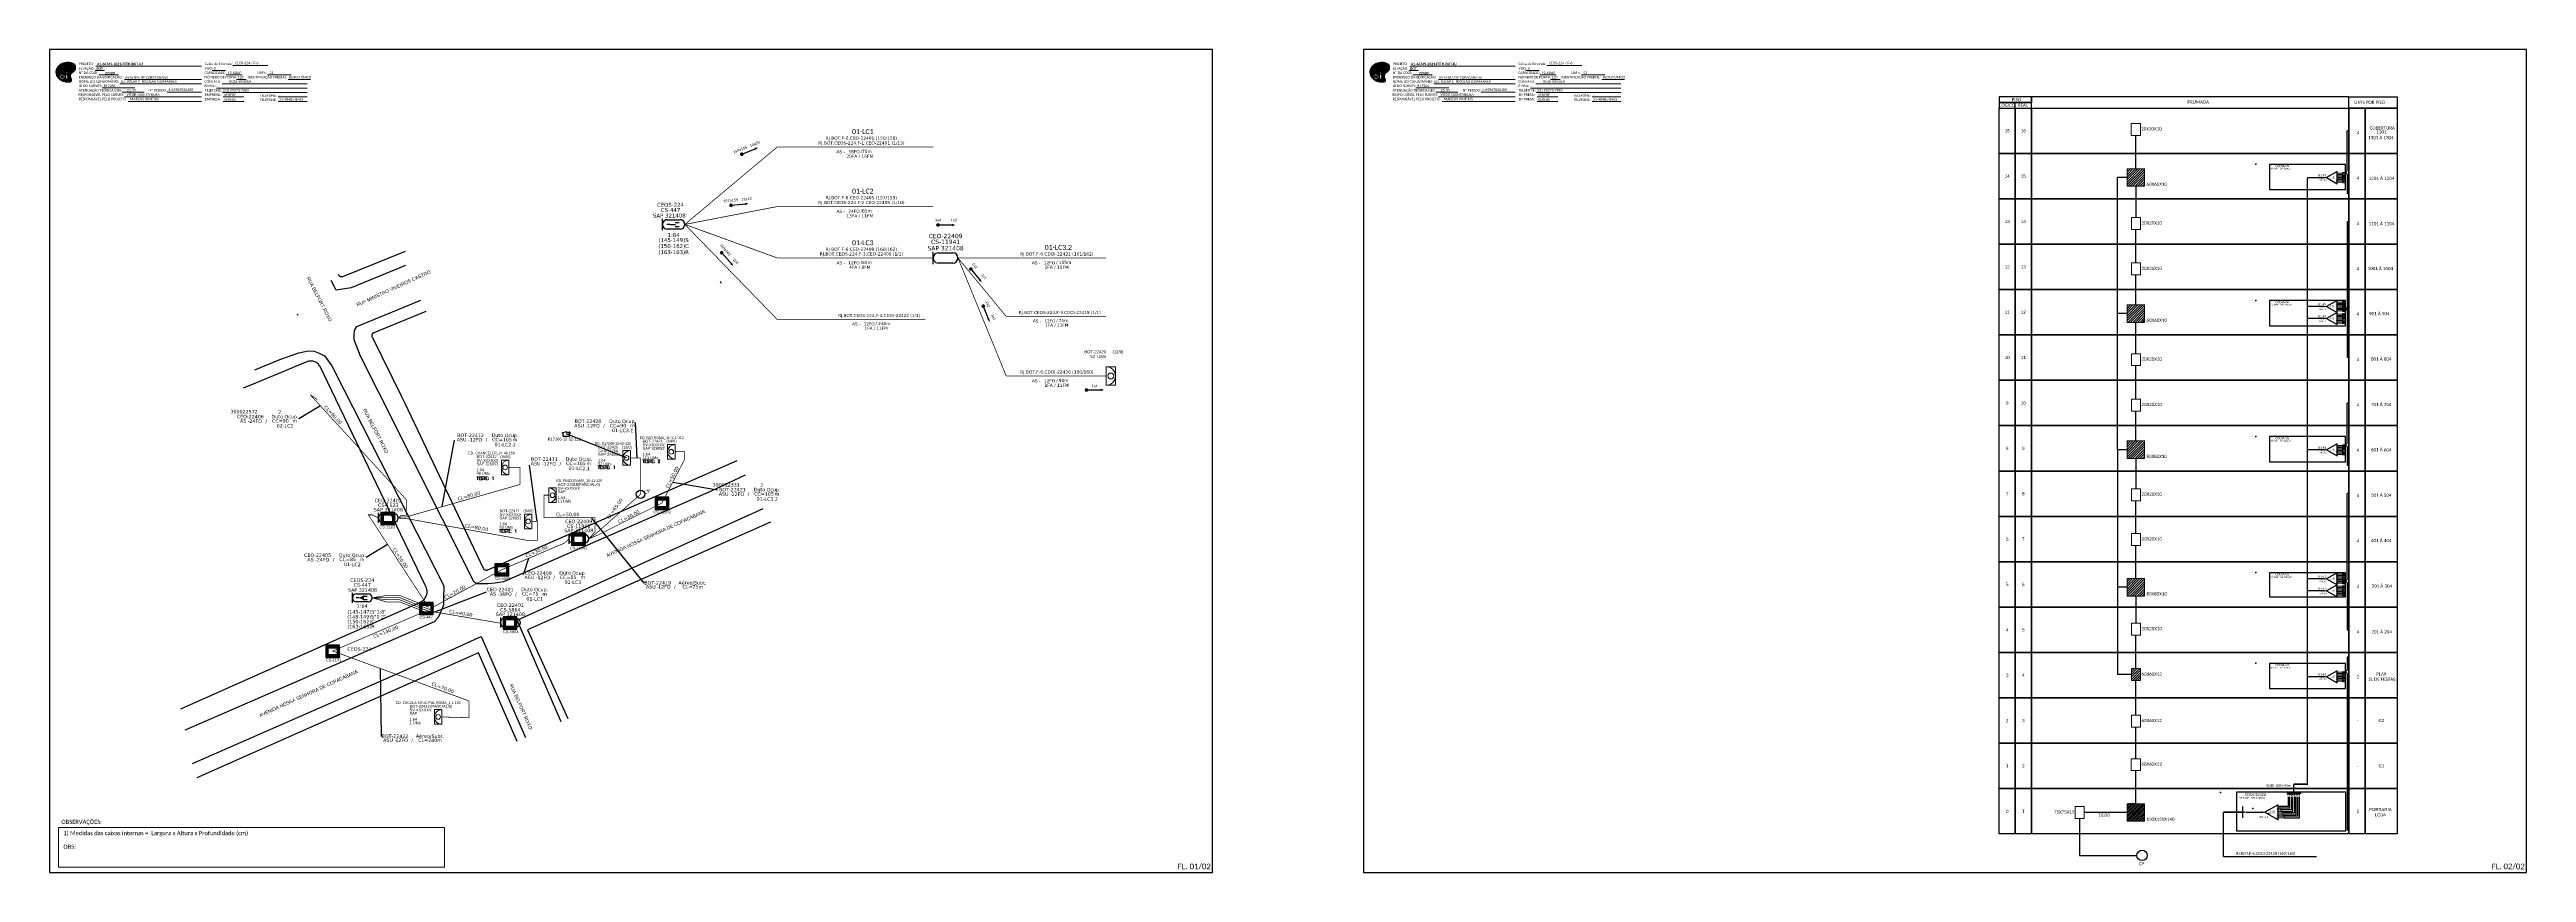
# Paper-space layout 'CDOI-22420' of a CAD drawing. Header units: inches. Extents: x 2 to 1788, y 3 to 597.
# The model-space entities are those that its viewports show. They can reach past a viewport. Long polylines and large blocks are cut down to what shows.
import ezdxf
from ezdxf.enums import TextEntityAlignment as Align

# ---------------------------------------------------------------- set-up
doc = ezdxf.new("R2010")
doc.units = ezdxf.units.IN
doc.header["$MEASUREMENT"] = 0
for name, color, linetype in [('10.0-Cartográfico', 252, 'Continuous'), ('10.1-Caixas Subterrâneas', 5, 'Continuous'), ('20.4-CEOS', 1, 'Continuous'), ('20.5-CEO', 1, 'Continuous'), ('CABO OPTICO EXISTENTE', 5, 'Continuous'), ('CAP a instalar', 1, 'Continuous'), ('celulas gpon', 7, 'Continuous'), ('label_cabos', 7, 'Continuous'), ('Segmento de Logradouro Texto', 238, 'Continuous'), ('SETA', 7, 'Continuous'), ('surveys', 252, 'Continuous'), ('surveys legendas', 7, 'Continuous')]:
    doc.layers.add(name, color=color, linetype=linetype)
for name, color, linetype, lineweight in [("20.0-LEGENDA DOS CDO'S", 1, 'Continuous', 0), ('20.1-CDO_INTERIOR', 1, 'Continuous', 0), ('40.1-ETIQUETAS', 1, 'Continuous', 20)]:
    doc.layers.add(name, color=color, linetype=linetype, lineweight=lineweight)
doc.styles.add('ARIAL', font='arial.ttf')
doc.styles.add('DIGICADE', font='arial.ttf')
doc.styles.add('ROMANS', font='romans.shx')
doc.styles.add('siredit', font='verdana.ttf')
doc.styles.add('WMF-Calibri0', font='calibri.ttf')
doc.styles.add('WMF-Calibri1', font='calibrib.ttf')
doc.linetypes.add('FENCELINE1', pattern='A,0.25,-0.1,[133,ltypeshp.shx,S=0.1,R=0,X=-0.1,Y=0],-0.1,1', length=1.45)
doc.linetypes.add('RESERVA', pattern='A,0.5,-0.15,["RESERVA",Standard,S=0.18,R=0,X=0,Y=-0.1],-1.3', length=1.95)
doc.dimstyles.new('CC', dxfattribs={"dimtxt": 1, "dimasz": 2, "dimexe": 0.18, "dimexo": 0.0625, "dimgap": 0.09, "dimtad": 0, "dimdec": 0, "dimrnd": 1, "dimzin": 0, "dimdsep": 46, "dimtxsty": 'siredit', "dimblk": 'NONE', "dimcen": 0, "dimse1": 1, "dimse2": 1, "dimsd1": 1, "dimsd2": 1, "dimclrt": 7, "dimadec": 0, "dimazin": 0, "dimtfac": 1, "dimtdec": 0, "dimtofl": 0, "dimtmove": 0, "dimatfit": 3, "dimfxl": 0, "dimtolj": 1, "dimtzin": 0, "dimarcsym": 0})

# ---------------------------------------------------------------- blocks, each defined once
blk = doc.blocks.new('Teste  FTTH')
at = {"color": 0, "lineweight": 0, "style": 'ROMANS'}
for tag, p in [('TESTE', (-2.3, -0.29)), ('QTDE', (0.21, -0.29))]:
    blk.add_attdef(tag, p, '', height=0.48, dxfattribs=at)
for tag, p, flags in [('FID', (-2.23, -1.25), 1), ('FATOR', (-2.23, -2.03), 3), ('ID_ATIVIDADE', (-2.23, -2.72), 3)]:
    blk.add_attdef(tag, p, '', height=0.48, dxfattribs=dict(at, flags=flags))
blk = doc.blocks.new('_None')
blk = doc.blocks.new('*X4')
at = {"color": 0, "linetype": 'Continuous'}
for p, q in [((-1.25, 0.34099), (-0.49099, 1.1)), ((-1.25, 0.517767), (-0.667767, 1.1)), ((-1.25, 0.694544), (-0.844544, 1.1)), ((-1.25, 0.87132), (-1.02132, 1.1)), ((-1.25, 1.048097), (-1.198097, 1.1)), ((-1.25, 0.164214), (-0.8035, 0.610714)), ((-1.25, -0.012563), (-0.8035, 0.433937)), ((-1.25, -0.18934), (-0.8035, 0.25716)), ((-1.25, -0.366117), (-0.8035, 0.080383)), ((-0.789214, 0.625), (-0.314214, 1.1)), ((-0.612437, 0.625), (-0.137437, 1.1)), ((-0.43566, 0.625), (0.03934, 1.1)), ((-0.258883, 0.625), (0.216117, 1.1)), ((-0.082107, 0.625), (0.392893, 1.1)), ((0.09467, 0.625), (0.56967, 1.1)), ((0.271447, 0.625), (0.746447, 1.1)), ((0.448223, 0.625), (0.923223, 1.1)), ((0.625, 0.625), (1.1, 1.1)), ((0.801777, 0.625), (1.25, 1.073223)), ((0.8035, 0.449947), (1.25, 0.896447)), ((0.8035, 0.27317), (1.25, 0.71967)), ((0.8035, 0.096393), (1.25, 0.542893)), ((0.8035, -0.080383), (1.25, 0.366117)), ((0.8035, -0.25716), (1.25, 0.18934)), ((0.8035, -0.433937), (1.25, 0.012563)), ((-1.25, -0.542893), (-0.8035, -0.096393)), ((-1.25, -0.71967), (-0.8035, -0.27317)), ((-1.25, -0.896447), (-0.8035, -0.449947)), ((-1.25, -1.073223), (-0.801777, -0.625)), ((-1.1, -1.1), (-0.625, -0.625)), ((-0.923223, -1.1), (-0.448223, -0.625)), ((-0.746447, -1.1), (-0.271447, -0.625)), ((-0.56967, -1.1), (-0.09467, -0.625)), ((-0.392893, -1.1), (0.082107, -0.625)), ((-0.216117, -1.1), (0.258883, -0.625)), ((-0.03934, -1.1), (0.43566, -0.625)), ((0.137437, -1.1), (0.612437, -0.625)), ((0.314214, -1.1), (0.789214, -0.625)), ((0.49099, -1.1), (1.25, -0.34099)), ((0.667767, -1.1), (1.25, -0.517767)), ((0.8035, -0.610714), (1.25, -0.164214)), ((0.844544, -1.1), (1.25, -0.694544)), ((1.02132, -1.1), (1.25, -0.87132)), ((1.198097, -1.1), (1.25, -1.048097))]:
    blk.add_line(p, q, dxfattribs=at)
blk = doc.blocks.new('OI')
h = blk.add_hatch(color=40)
edge = h.paths.add_edge_path()
edge.add_spline(control_points=[(4.4, -0.7), (3.9, -1), (3.3, -1.5), (2.8, -2.6), (2.9, -3.5), (3.1, -4.3), (3.3, -4.9), (3.4, -5.4), (3.4, -5.9), (3.2, -6.4), (2.5, -6.6), (1.7, -6.6), (0.6, -6.7), (-0.6, -6.4), (-1.6, -6.1), (-2.8, -5.6), (-3.9, -4.8), (-4.9, -3.7), (-5.3, -2.6), (-5.6, -1.9), (-5.8, -1), (-5.7, 0.5), (-5.1, 2), (-4.1, 3), (-3.3, 3.6), (-2.4, 4.2), (-1.4, 4.4), (-0.6, 4.7), (0.8, 4.9), (2.2, 5), (3.8, 4.6), (4.7, 4.2), (5.4, 3.7), (5.8, 3), (6, 2.2), (6, 1.5), (5.7, 0.6), (5.3, 0.1), (4.9, -0.4), (4.5, -0.6), (4.4, -0.7)], knot_values=[0, 0, 0, 0, 1.60434, 2.417191, 3.427595, 4.282808, 4.776746, 5.304182, 5.888771, 6.258406, 6.858137, 7.79129, 8.986195, 10.124242, 11.187857, 12.242908, 13.953784, 15.414161, 16.515391, 17.349188, 17.675853, 19.552021, 21.515531, 22.568638, 23.63245, 24.621084, 25.782718, 26.745347, 27.142653, 29.870543, 31.004649, 31.921532, 32.709589, 33.801391, 34.042471, 35.192333, 35.971461, 36.628871, 37.254359, 37.836911, 37.836911, 37.836911, 37.836911], degree=3, periodic=0)
h.paths.add_polyline_path([(1.1, -0.9, -1), (0, -0.9, -1)], flags=16)
edge = h.paths.add_edge_path(flags=16)
edge.add_ellipse((0.6, -3.6), major_axis=(-0.02, 1.71), ratio=0.361305, start_angle=0, end_angle=360)
h.paths.add_polyline_path([(-0.4, -3.6, -1), (-3.8, -3.6, -1)], flags=16)
edge = h.paths.add_edge_path(flags=0)
edge.add_ellipse((-2.1, -3.6), major_axis=(0, 0.885), ratio=0.758294, start_angle=0, end_angle=360)
at = {"color": 40}
for centre, radius in [((-2.1, -3.6), 1.72), ((0.5, -0.9), 0.587)]:
    blk.add_circle(centre, radius, dxfattribs=at)
blk.add_ellipse((-2.1, -3.6), major_axis=(0, 0.885), ratio=0.758294, start_param=-3.141592653589792, end_param=3.141592653589792, dxfattribs=at)
blk.add_ellipse((0.6, -3.6), major_axis=(-0.02, 1.71), ratio=0.361305, dxfattribs=at)
at = {"color": 40, "start_tangent": (-0.800898, -0.598801), "end_tangent": (-0.800898, -0.598801)}
blk.add_spline([(4.4, -0.7), (3.2, -1.8), (2.9, -2.5), (2.9, -3.5), (3.1, -4.4), (3.3, -4.8), (3.4, -5.4), (3.4, -6), (3.2, -6.3), (2.7, -6.5), (1.7, -6.6), (0.5, -6.6), (-0.6, -6.4), (-1.6, -6.1), (-2.6, -5.7), (-3.9, -4.7), (-4.9, -3.6), (-5.4, -2.6), (-5.6, -1.8), (-5.7, -1.5), (-5.6, 0.4), (-4.8, 2.2), (-4.1, 3), (-3.3, 3.6), (-2.4, 4.1), (-1.3, 4.5), (-0.4, 4.7), (0, 4.8), (2.7, 4.8), (3.8, 4.5), (4.7, 4.2), (5.3, 3.7), (5.9, 2.7), (5.9, 2.5), (5.9, 1.3), (5.7, 0.6), (5.3, 0.1), (4.8, -0.4), (4.4, -0.7)], degree=3, dxfattribs=at)
blk = doc.blocks.new('A$C415C251F')
at = {"color": 3}
blk.add_point((0, 0), dxfattribs=at)
blk = doc.blocks.new('LEG_CDOIA8_C-SPLT_ESQ')
at = {"color": 3, "extrusion": (0, 0, -1), "xscale": -1, "zscale": -1}
blk.add_blockref('A$C415C251F', (0, 0), dxfattribs=at)
at = {"style": 'ARIAL', "flags": 4}
blk.add_attdef('SPLITAGEM', text='', height=1.5, dxfattribs=at).set_placement((18.6, -12.6), align=Align.CENTER)
at = {"color": 1, "style": 'WMF-Calibri0', "flags": 4}
blk.add_attdef('MODELO', text='', height=1.5, dxfattribs=at).set_placement((22.5, -4.5), align=Align.CENTER)
blk.add_attdef('CDO', (21.4, -2.6), '', height=2, dxfattribs=at)
blk = doc.blocks.new('SPLT_1-8_SC-APC')
at = {"color": 1, "lineweight": 0}
blk.add_lwpolyline([(-17, -7.5), (-19.3, -7.5)], dxfattribs=at)
at = {"color": 1}
blk.add_lwpolyline([(-7.4, -2.1), (-17, -7.5), (-7.4, -13), (-7.4, -2.1)], dxfattribs=at)
at = {"color": 3, "lineweight": 0}
for points in [[(-3, -3.5), (-7.4, -3.5)], [(-7.4, -4.7), (-3, -4.7)], [(-7.4, -5.8), (-3, -5.8)], [(-7.4, -7), (-3, -7)], [(-7.4, -8.1), (-3, -8.1)], [(-7.4, -9.3), (-3, -9.3)], [(-7.4, -10.4), (-3, -10.4)], [(-7.4, -11.6), (-3, -11.6)], [(-2.4, -3), (-2.4, -4)], [(-2.4, -3), (0, -3)], [(-2.4, -4), (0, -4)], [(-2.4, -4.2), (-2.4, -5.2)], [(-2.4, -4.2), (0, -4.2)], [(-2.4, -5.2), (0, -5.2)], [(-2.4, -5.3), (-2.4, -6.3)], [(-2.4, -5.3), (0, -5.3)], [(-2.4, -6.3), (0, -6.3)], [(-2.4, -6.5), (-2.4, -7.5)], [(-2.4, -6.5), (0, -6.5)], [(-2.4, -7.5), (0, -7.5)], [(-2.4, -7.6), (-2.4, -8.6)], [(-2.4, -7.6), (0, -7.6)], [(-2.4, -8.6), (0, -8.6)], [(-2.4, -8.8), (-2.4, -9.8)], [(-2.4, -8.8), (0, -8.8)], [(-2.4, -9.8), (0, -9.8)], [(-2.4, -9.9), (-2.4, -10.9)], [(-2.4, -9.9), (0, -9.9)], [(-2.4, -10.9), (0, -10.9)], [(-2.4, -11.1), (-2.4, -12.1)], [(-2.4, -11.1), (0, -11.1)], [(-2.4, -12.1), (0, -12.1)]]:
    blk.add_lwpolyline(points, dxfattribs=at)
for points in [[(-3, -3.2), (-2.4, -3.2), (-2.4, -3.8), (-3, -3.8)], [(-3, -4.4), (-2.4, -4.4), (-2.4, -5), (-3, -5)], [(-3, -5.5), (-2.4, -5.5), (-2.4, -6.1), (-3, -6.1)], [(-3, -6.7), (-2.4, -6.7), (-2.4, -7.3), (-3, -7.3)], [(-3, -7.8), (-2.4, -7.8), (-2.4, -8.4), (-3, -8.4)], [(-3, -9), (-2.4, -9), (-2.4, -9.6), (-3, -9.6)], [(-3, -10.1), (-2.4, -10.1), (-2.4, -10.7), (-3, -10.7)], [(-3, -11.3), (-2.4, -11.3), (-2.4, -11.9), (-3, -11.9)]]:
    blk.add_lwpolyline(points, close=True, dxfattribs=at)
at = {"color": 1, "style": 'ARIAL'}
for s, height, p in [('1:8', 2, (-13.9, -8.4)), ('S1', 0.75, (-8.7, -3.8)), ('S2', 0.75, (-8.7, -5)), ('S3', 0.75, (-8.7, -6.2)), ('S4', 0.75, (-8.7, -7.4)), ('S5', 0.75, (-8.7, -8.6)), ('S6', 0.75, (-8.7, -9.7)), ('S7', 0.75, (-8.7, -10.8)), ('S8', 0.75, (-8.7, -11.9))]:
    blk.add_text(s, height=height, dxfattribs=at).set_placement(p)
blk = doc.blocks.new('SPLITTER_')
blk.add_point((0, 0))
at = {"style": 'ARIAL', "flags": 4}
blk.add_attdef('SPLT', (0, -3.3), '', height=1.5, dxfattribs=at)
blk = doc.blocks.new('A$C18A50A88')
at = {"layer": 'surveys', "color": 0}
for p, q in [((3.2, 3.2), (0, 2.3)), ((1, 0), (1, 2.3)), ((5.4, 0), (1, 0)), ((3.2, 3.2), (6.4, 2.3)), ((5.4, 3.4), (5.7, 3.4)), ((5.4, 2.6), (5.4, 3.4)), ((6.4, 2.3), (5.4, 2.3)), ((5.4, 2.3), (5.4, 0)), ((5.7, 3.4), (5.7, 2.5))]:
    blk.add_line(p, q, dxfattribs=at)
blk.add_lwpolyline([(1, 2.3), (0, 2.3)], dxfattribs=at)

msp = doc.modelspace()

# ---------------------------------------------------------------- hatches: boundary and pattern name
h = msp.add_hatch()
h.set_pattern_fill('ANSI31', color=1, scale=10, style=0)
h.set_pattern_definition([(45, (1694.0953, 1354.0616), (-0.8838835, 0.8838835), [])])
h.paths.add_polyline_path([(3121.4, 1698.2), (3108.8, 1698.2), (3108.8, 1685.6), (3121.4, 1685.6)])
h = msp.add_hatch(color=3)
h.dxf.hatch_style = 1
edge = h.paths.add_edge_path()
edge.add_arc((3250.8, 1691.8), 0.242, 0, 360)
h = msp.add_hatch()
h.set_pattern_fill('ANSI31', color=1, scale=10, style=0)
h.set_pattern_definition([(45, (1694.0953, 1255.8304), (-0.8838835, 0.8838835), [])])
h.paths.add_polyline_path([(3121.4, 1600), (3108.8, 1600), (3108.8, 1587.4), (3121.4, 1587.4)])
h = msp.add_hatch(color=3)
h.dxf.hatch_style = 1
edge = h.paths.add_edge_path()
edge.add_arc((3250.7, 1598.8), 0.242, 0, 360)
h = msp.add_hatch(color=3)
h.dxf.hatch_style = 1
edge = h.paths.add_edge_path()
edge.add_arc((3250.7, 1590.1), 0.242, 0, 360)
h = msp.add_hatch()
h.set_pattern_fill('ANSI31', color=1, scale=10, style=0)
h.set_pattern_definition([(45, (1694.0953, 1157.5992), (-0.8838835, 0.8838835), [])])
h.paths.add_polyline_path([(3121.4, 1501.8), (3108.8, 1501.8), (3108.8, 1489.1), (3121.4, 1489.1)])
h = msp.add_hatch(color=3)
h.dxf.hatch_style = 1
edge = h.paths.add_edge_path()
edge.add_arc((3250.8, 1495.4), 0.242, 0, 360)
h = msp.add_hatch()
h.set_pattern_fill('ANSI31', color=1, scale=10, style=0)
h.set_pattern_definition([(45, (1694.0953, 1157.5992), (-0.8838835, 0.8838835), [])])
h.paths.add_polyline_path([(3121.4, 1402.5), (3108.8, 1402.5), (3108.8, 1389.8), (3121.4, 1389.8)])
h = msp.add_hatch(color=3)
h.dxf.hatch_style = 1
edge = h.paths.add_edge_path()
edge.add_arc((3250.9, 1402.4), 0.242, 0, 360)
h = msp.add_hatch(color=3)
h.dxf.hatch_style = 1
edge = h.paths.add_edge_path()
edge.add_arc((3250.9, 1393.7), 0.242, 0, 360)
h = msp.add_hatch()
h.set_pattern_fill('ANSI31', color=1, scale=10, style=0)
h.set_pattern_definition([(45, (-442.0152, -35.6926), (-0.88388348, 0.88388348), [])])
h.paths.add_polyline_path([(3111.9, 1328.9), (3118.5, 1328.9), (3118.5, 1337.5), (3111.9, 1337.5)])
h = msp.add_hatch(color=3)
h.dxf.hatch_style = 1
edge = h.paths.add_edge_path()
edge.add_arc((3250.8, 1331.7), 0.242, 0, 360)
h = msp.add_hatch()
h.set_pattern_fill('ANSI31', color=1, scale=7.526522, style=0)
h.set_pattern_definition([(45, (2885.9176, 912.9093), (-0.6652568, 0.6652568), [])])
h.paths.add_polyline_path([(3121.4, 1240), (3108.8, 1240), (3108.8, 1227.3), (3121.4, 1227.3)])
h.paths.add_polyline_path([(3111.3, 1231.6), (3119.3, 1231.6), (3119.3, 1235.7), (3111.3, 1235.7)], flags=24)
h = msp.add_hatch(color=3)
h.dxf.hatch_style = 1
edge = h.paths.add_edge_path()
edge.add_arc((3205.9, 1233.9), 0.242, 0, 360)
h = msp.add_hatch(color=3)
h.dxf.hatch_style = 1
edge = h.paths.add_edge_path()
edge.add_arc((3218.7, 1237.9), 0.242, 0, 360)
h = msp.add_hatch(color=3)
h.dxf.hatch_style = 1
edge = h.paths.add_edge_path()
edge.add_arc((3219.2, 1236.8), 0.242, 0, 360)
h = msp.add_hatch(color=3)
h.dxf.hatch_style = 1
edge = h.paths.add_edge_path()
edge.add_arc((3219.7, 1235.6), 0.242, 0, 360)
h = msp.add_hatch(color=3)
h.dxf.hatch_style = 1
edge = h.paths.add_edge_path()
edge.add_arc((3220.2, 1234.5), 0.242, 0, 360)
h = msp.add_hatch(color=3)
h.dxf.hatch_style = 1
edge = h.paths.add_edge_path()
edge.add_arc((3220.7, 1233.3), 0.242, 0, 360)
h = msp.add_hatch(color=3)
h.dxf.hatch_style = 1
edge = h.paths.add_edge_path()
edge.add_arc((3221.2, 1232.1), 0.242, 0, 360)
h = msp.add_hatch(color=3)
h.dxf.hatch_style = 1
edge = h.paths.add_edge_path()
edge.add_arc((3221.7, 1231), 0.242, 0, 360)
h = msp.add_hatch(color=3)
h.dxf.hatch_style = 1
edge = h.paths.add_edge_path()
edge.add_arc((3222.2, 1229.8), 0.242, 0, 360)

# ---------------------------------------------------------------- linework, layer by layer
at = {"color": 5}
for p, q in [((3250.8, 1691.8), (3238.8, 1691.8)), ((3250.7, 1598.8), (3238.7, 1598.8)), ((3250.7, 1590.1), (3238.7, 1590.1)), ((3250.8, 1495.4), (3238.8, 1495.4)), ((3250.9, 1402.4), (3238.9, 1402.4)), ((3250.9, 1393.7), (3238.9, 1393.7)), ((3250.8, 1331.7), (3238.8, 1331.7))]:
    msp.add_line(p, q, dxfattribs=at)
msp.add_line((3114.5, 1240), (3110, 1240))
at = {"color": 0, "lineweight": 0}
for p, q in [((1617.5, 1222.8), (1895.8, 1222.8)), ((1617.5, 1194.3), (1617.5, 1222.8)), ((1895.8, 1222.8), (1895.8, 1194.3)), ((1895.8, 1194.3), (1617.5, 1194.3))]:
    msp.add_line(p, q, dxfattribs=at)
for points in [[(1611, 1190.4), (2449.5, 1190.4), (2449.5, 1784.4), (1611, 1784.4), (1611, 1190.4)], [(2558.2, 1190.4), (3396.8, 1190.4), (3396.8, 1784.4), (2558.2, 1784.4), (2558.2, 1190.4)], [(3039.8, 1742.1), (3268.8, 1742.1), (3268.8, 1750.3), (3039.8, 1750.3), (3039.8, 1750.3), (3039.8, 1746.2)], [(3268.8, 1742.1), (3268.8, 1750.3)], [(3028.2, 1742.1), (3028.2, 1746.2)]]:
    msp.add_lwpolyline(points)
at = {"color": 7, "lineweight": 0}
for points in [[(1643.9, 1769.1), (1650.5, 1769.1)], [(1644.4, 1772.3), (1720.4, 1772.3)], [(1728.2, 1769.1), (1737.7, 1769.1)], [(1743.2, 1772.8), (1768.4, 1772.8)], [(2591.2, 1769.1), (2597.7, 1769.1)], [(2591.7, 1772.3), (2667.6, 1772.3)], [(2675.4, 1769.1), (2684.9, 1769.1)], [(2690.5, 1772.8), (2715.6, 1772.8)], [(1646.6, 1766), (1660.5, 1766)], [(1648.9, 1756.6), (1672.5, 1756.6)], [(1661.7, 1759.6), (1720.4, 1759.6)], [(1663.4, 1753.6), (1679.1, 1753.6)], [(1665.1, 1762.8), (1720.4, 1762.8)], [(1695.8, 1753.6), (1720.3, 1753.6)], [(1696.3, 1753.6), (1720.4, 1753.6)], [(1731.3, 1756.4), (1796.6, 1756.4)], [(1735.4, 1759.6), (1796.6, 1759.6)], [(1735.6, 1753.2), (1796.6, 1753.2)], [(1738.3, 1766), (1749.9, 1766)], [(1745.8, 1762.8), (1752.8, 1762.8)], [(1768.2, 1766), (1785.1, 1766)], [(1783, 1762.8), (1799.2, 1762.8)], [(2593.8, 1766), (2607.8, 1766)], [(2596.1, 1756.6), (2619.8, 1756.6)], [(2609, 1759.6), (2667.6, 1759.6)], [(2610.7, 1753.6), (2626.3, 1753.6)], [(2612.4, 1762.8), (2667.6, 1762.8)], [(2643, 1753.6), (2667.5, 1753.6)], [(2643.5, 1753.6), (2667.7, 1753.6)], [(2678.6, 1756.4), (2743.8, 1756.4)], [(2682.6, 1759.6), (2743.8, 1759.6)], [(2682.8, 1753.2), (2743.8, 1753.2)], [(2685.5, 1766), (2697.1, 1766)], [(2693.1, 1762.8), (2700, 1762.8)], [(2715.4, 1766), (2732.3, 1766)], [(2730.2, 1762.8), (2746.4, 1762.8)], [(1665.1, 1750.1), (1720.4, 1750.1)], [(1667.6, 1746.8), (1720.4, 1746.8)], [(1736.2, 1750.1), (1751, 1750.1)], [(1736.2, 1746.8), (1751, 1746.8)], [(1775.8, 1750.1), (1796.6, 1750.1)], [(1775.8, 1746.8), (1796.6, 1746.8)], [(2612.4, 1750.1), (2667.6, 1750.1)], [(2614.9, 1746.8), (2667.6, 1746.8)], [(2683.5, 1750.1), (2698.3, 1750.1)], [(2683.5, 1746.8), (2698.3, 1746.8)], [(2723.1, 1750.1), (2743.8, 1750.1)], [(2723.1, 1746.8), (2743.8, 1746.8)], [(3218.7, 1237.9), (3217.8, 1237.9)], [(3217.8, 1236.8), (3219.2, 1236.8)], [(3217.8, 1235.6), (3219.7, 1235.6)], [(3217.8, 1234.5), (3220.2, 1234.5)], [(3217.8, 1233.3), (3220.7, 1233.3)], [(3217.8, 1232.1), (3221.2, 1232.1)], [(3217.8, 1231), (3221.7, 1231)], [(3217.8, 1229.8), (3222.2, 1229.8)]]:
    msp.add_lwpolyline(points, dxfattribs=at)
at = {"color": 0}
for points in [[(3016.7, 1746.2), (3039.8, 1746.2), (3039.8, 1750.3), (3016.7, 1750.3)], [(3016.7, 1742.1), (3039.8, 1742.1), (3039.8, 1746.2), (3016.7, 1746.2)]]:
    msp.add_lwpolyline(points, close=True, dxfattribs=at)
for points in [[(3268.8, 1750.3), (3303.5, 1750.3), (3303.5, 1742.1), (3268.8, 1742.1)], [(3016.7, 1742.1), (3028.2, 1742.1), (3028.2, 1709.3), (3016.7, 1709.3)], [(3028.2, 1742.1), (3039.8, 1742.1), (3039.8, 1709.3), (3028.2, 1709.3)], [(3039.8, 1742.1), (3268.8, 1742.1), (3268.8, 1709.3), (3039.8, 1709.3)], [(3268.8, 1742.1), (3280.4, 1742.1), (3280.4, 1709.3), (3268.8, 1709.3)], [(3280.4, 1742.1), (3303.5, 1742.1), (3303.5, 1709.3), (3280.4, 1709.3)], [(3016.7, 1709.3), (3028.2, 1709.3), (3028.2, 1676.6), (3016.7, 1676.6)], [(3028.2, 1709.3), (3039.8, 1709.3), (3039.8, 1676.6), (3028.2, 1676.6)], [(3039.8, 1709.3), (3268.8, 1709.3), (3268.8, 1676.6), (3039.8, 1676.6)], [(3268.8, 1709.3), (3280.4, 1709.3), (3280.4, 1676.6), (3268.8, 1676.6)], [(3280.4, 1709.3), (3303.5, 1709.3), (3303.5, 1676.6), (3280.4, 1676.6)], [(3016.7, 1676.6), (3028.2, 1676.6), (3028.2, 1643.8), (3016.7, 1643.8)], [(3028.2, 1676.6), (3039.8, 1676.6), (3039.8, 1643.8), (3028.2, 1643.8)], [(3039.8, 1676.6), (3268.8, 1676.6), (3268.8, 1643.8), (3039.8, 1643.8)], [(3268.8, 1676.6), (3280.4, 1676.6), (3280.4, 1643.8), (3268.8, 1643.8)], [(3280.4, 1676.6), (3303.5, 1676.6), (3303.5, 1643.8), (3280.4, 1643.8)], [(3016.7, 1643.8), (3028.2, 1643.8), (3028.2, 1611.1), (3016.7, 1611.1)], [(3028.2, 1643.8), (3039.8, 1643.8), (3039.8, 1611.1), (3028.2, 1611.1)], [(3039.8, 1643.8), (3268.8, 1643.8), (3268.8, 1611.1), (3039.8, 1611.1)], [(3268.8, 1643.8), (3280.4, 1643.8), (3280.4, 1611.1), (3268.8, 1611.1)], [(3280.4, 1643.8), (3303.5, 1643.8), (3303.5, 1611.1), (3280.4, 1611.1)], [(3016.7, 1611.1), (3028.2, 1611.1), (3028.2, 1578.4), (3016.7, 1578.4)], [(3028.2, 1611.1), (3039.8, 1611.1), (3039.8, 1578.4), (3028.2, 1578.4)], [(3039.8, 1611.1), (3268.8, 1611.1), (3268.8, 1578.4), (3039.8, 1578.4)], [(3268.8, 1611.1), (3280.4, 1611.1), (3280.4, 1578.4), (3268.8, 1578.4)], [(3280.4, 1611.1), (3303.5, 1611.1), (3303.5, 1578.4), (3280.4, 1578.4)], [(3016.7, 1578.4), (3028.2, 1578.4), (3028.2, 1545.6), (3016.7, 1545.6)], [(3028.2, 1578.4), (3039.8, 1578.4), (3039.8, 1545.6), (3028.2, 1545.6)], [(3039.8, 1578.4), (3268.8, 1578.4), (3268.8, 1545.6), (3039.8, 1545.6)], [(3268.8, 1578.4), (3280.4, 1578.4), (3280.4, 1545.6), (3268.8, 1545.6)], [(3280.4, 1578.4), (3303.5, 1578.4), (3303.5, 1545.6), (3280.4, 1545.6)], [(3016.7, 1545.6), (3028.2, 1545.6), (3028.2, 1512.9), (3016.7, 1512.9)], [(3028.2, 1545.6), (3039.8, 1545.6), (3039.8, 1512.9), (3028.2, 1512.9)], [(3039.8, 1545.6), (3268.8, 1545.6), (3268.8, 1512.9), (3039.8, 1512.9)], [(3268.8, 1545.6), (3280.4, 1545.6), (3280.4, 1512.9), (3268.8, 1512.9)], [(3280.4, 1545.6), (3303.5, 1545.6), (3303.5, 1512.9), (3280.4, 1512.9)], [(3016.7, 1512.9), (3028.2, 1512.9), (3028.2, 1480.1), (3016.7, 1480.1)], [(3028.2, 1512.9), (3039.8, 1512.9), (3039.8, 1480.1), (3028.2, 1480.1)], [(3039.8, 1512.9), (3268.8, 1512.9), (3268.8, 1480.1), (3039.8, 1480.1)], [(3268.8, 1512.9), (3280.4, 1512.9), (3280.4, 1480.1), (3268.8, 1480.1)], [(3280.4, 1512.9), (3303.5, 1512.9), (3303.5, 1480.1), (3280.4, 1480.1)], [(3016.7, 1480.1), (3028.2, 1480.1), (3028.2, 1447.4), (3016.7, 1447.4)], [(3028.2, 1480.1), (3039.8, 1480.1), (3039.8, 1447.4), (3028.2, 1447.4)], [(3039.8, 1480.1), (3268.8, 1480.1), (3268.8, 1447.4), (3039.8, 1447.4)], [(3268.8, 1480.1), (3280.4, 1480.1), (3280.4, 1447.4), (3268.8, 1447.4)], [(3280.4, 1480.1), (3303.5, 1480.1), (3303.5, 1447.4), (3280.4, 1447.4)], [(3016.7, 1447.4), (3028.2, 1447.4), (3028.2, 1414.6), (3016.7, 1414.6)], [(3028.2, 1447.4), (3039.8, 1447.4), (3039.8, 1414.6), (3028.2, 1414.6)], [(3039.8, 1447.4), (3268.8, 1447.4), (3268.8, 1414.6), (3039.8, 1414.6)], [(3268.8, 1447.4), (3280.4, 1447.4), (3280.4, 1414.6), (3268.8, 1414.6)], [(3280.4, 1447.4), (3303.5, 1447.4), (3303.5, 1414.6), (3280.4, 1414.6)], [(3016.7, 1414.6), (3028.2, 1414.6), (3028.2, 1381.9), (3016.7, 1381.9)], [(3028.2, 1414.6), (3039.8, 1414.6), (3039.8, 1381.9), (3028.2, 1381.9)], [(3039.8, 1414.6), (3268.8, 1414.6), (3268.8, 1381.9), (3039.8, 1381.9)], [(3268.8, 1414.6), (3280.4, 1414.6), (3280.4, 1381.9), (3268.8, 1381.9)], [(3280.4, 1414.6), (3303.5, 1414.6), (3303.5, 1381.9), (3280.4, 1381.9)], [(3016.7, 1381.9), (3028.2, 1381.9), (3028.2, 1349.1), (3016.7, 1349.1)], [(3028.2, 1381.9), (3039.8, 1381.9), (3039.8, 1349.1), (3028.2, 1349.1)], [(3039.8, 1381.9), (3268.8, 1381.9), (3268.8, 1349.1), (3039.8, 1349.1)], [(3268.8, 1381.9), (3280.4, 1381.9), (3280.4, 1349.1), (3268.8, 1349.1)], [(3280.4, 1381.9), (3303.5, 1381.9), (3303.5, 1349.1), (3280.4, 1349.1)], [(3016.7, 1349.1), (3028.2, 1349.1), (3028.2, 1316.4), (3016.7, 1316.4)], [(3028.2, 1349.1), (3039.8, 1349.1), (3039.8, 1316.4), (3028.2, 1316.4)], [(3039.8, 1349.1), (3268.8, 1349.1), (3268.8, 1316.4), (3039.8, 1316.4)], [(3268.8, 1349.1), (3280.4, 1349.1), (3280.4, 1316.4), (3268.8, 1316.4)], [(3280.4, 1349.1), (3303.5, 1349.1), (3303.5, 1316.4), (3280.4, 1316.4)], [(3016.7, 1316.4), (3028.2, 1316.4), (3028.2, 1283.7), (3016.7, 1283.7)], [(3028.2, 1316.4), (3039.8, 1316.4), (3039.8, 1283.7), (3028.2, 1283.7)], [(3039.8, 1316.4), (3268.8, 1316.4), (3268.8, 1283.7), (3039.8, 1283.7)], [(3268.8, 1316.4), (3280.4, 1316.4), (3280.4, 1283.7), (3268.8, 1283.7)], [(3280.4, 1316.4), (3303.5, 1316.4), (3303.5, 1283.7), (3280.4, 1283.7)], [(3016.7, 1283.7), (3028.2, 1283.7), (3028.2, 1250.9), (3016.7, 1250.9)], [(3028.2, 1283.7), (3039.8, 1283.7), (3039.8, 1250.9), (3028.2, 1250.9)], [(3039.8, 1283.7), (3268.8, 1283.7), (3268.8, 1250.9), (3039.8, 1250.9)], [(3268.8, 1283.7), (3280.4, 1283.7), (3280.4, 1250.9), (3268.8, 1250.9)], [(3280.4, 1283.7), (3303.5, 1283.7), (3303.5, 1250.9), (3280.4, 1250.9)], [(3016.7, 1250.9), (3028.2, 1250.9), (3028.2, 1218.2), (3016.7, 1218.2)], [(3028.2, 1250.9), (3039.8, 1250.9), (3039.8, 1218.2), (3028.2, 1218.2)], [(3039.8, 1250.9), (3268.8, 1250.9), (3268.8, 1218.2), (3039.8, 1218.2)], [(3268.8, 1250.9), (3280.4, 1250.9), (3280.4, 1218.2), (3268.8, 1218.2)], [(3280.4, 1250.9), (3303.5, 1250.9), (3303.5, 1218.2), (3280.4, 1218.2)]]:
    msp.add_lwpolyline(points, close=True)
at = {"color": 0, "lineweight": 0}
for points in [[(3111.8, 1731), (3118.4, 1731), (3118.4, 1722.3), (3111.8, 1722.3)], [(3111.9, 1663), (3118.5, 1663), (3118.5, 1654.4), (3111.9, 1654.4)], [(3111.9, 1630.3), (3118.5, 1630.3), (3118.5, 1621.7), (3111.9, 1621.7)], [(3111.9, 1564.8), (3118.5, 1564.8), (3118.5, 1556.2), (3111.9, 1556.2)], [(3111.9, 1532.1), (3118.5, 1532.1), (3118.5, 1523.4), (3111.9, 1523.4)], [(3111.9, 1467.3), (3118.5, 1467.3), (3118.5, 1458.7), (3111.9, 1458.7)], [(3111.9, 1435.1), (3118.5, 1435.1), (3118.5, 1426.4), (3111.9, 1426.4)], [(3111.9, 1370.2), (3118.5, 1370.2), (3118.5, 1361.6), (3111.9, 1361.6)], [(3111.9, 1303.9), (3118.5, 1303.9), (3118.5, 1295.3), (3111.9, 1295.3)], [(3111.8, 1272.5), (3118.5, 1272.5), (3118.5, 1263.9), (3111.8, 1263.9)], [(3071.3, 1237.9), (3077.9, 1237.9), (3077.9, 1229.3), (3071.3, 1229.3)]]:
    msp.add_lwpolyline(points, close=True, dxfattribs=at)
at = {"color": 3}
for points in [[(3115.1, 1698.2), (3115.1, 1722.3)], [(3267.5, 1696.7), (3267.5, 1725.7)], [(3268.8, 1725.7), (3267.5, 1725.7)], [(3267.5, 1696.7), (3266.3, 1695.5), (3267.5, 1694.3), (3267.5, 1694.3)], [(3102, 1593.7), (3102, 1691.9)], [(3108.8, 1691.9), (3102, 1691.9)], [(3115.1, 1685.6), (3115.2, 1663)], [(3267.5, 1694.3), (3267.5, 1680.5)], [(3267.5, 1680.5), (3267.5, 1680.5)], [(3268.8, 1680.5), (3267.5, 1680.5)], [(3115.2, 1630.3), (3115.2, 1654.4)], [(3267.5, 1660.2), (3268.8, 1660.2)], [(3267.5, 1660.2), (3267.5, 1562)], [(3115.2, 1600), (3115.2, 1621.7)], [(3102, 1495.4), (3102, 1593.7)], [(3108.8, 1593.7), (3102, 1593.7)], [(3267.5, 1598.4), (3266.3, 1597.2), (3267.5, 1596), (3267.5, 1596)], [(3267.5, 1596), (3267.5, 1562)], [(3115.2, 1564.8), (3115.2, 1587.4)], [(3115.1, 1532.1), (3115.1, 1556.2)], [(3267.5, 1562), (3267.5, 1562)], [(3268.8, 1562), (3267.5, 1562)], [(3115.1, 1501.8), (3115.1, 1523.4)], [(3267.5, 1500.2), (3267.5, 1529.2)], [(3268.8, 1529.2), (3267.5, 1529.2)], [(3267.5, 1500.2), (3266.3, 1499), (3267.5, 1497.8), (3267.5, 1497.8)], [(3108.8, 1495.4), (3102, 1495.4)], [(3102, 1495.4), (3102, 1396.2)], [(3115.1, 1489.1), (3115.1, 1467.1)], [(3267.5, 1497.8), (3267.5, 1484)], [(3267.5, 1484), (3267.5, 1484)], [(3268.8, 1484), (3267.5, 1484)], [(3115.2, 1435.1), (3115.2, 1458.7)], [(3267.5, 1401.9), (3267.5, 1463.8)], [(3268.8, 1463.8), (3267.5, 1463.8)], [(3115.1, 1402.5), (3115.1, 1426.4)], [(3108.8, 1396.2), (3102, 1396.2)], [(3102, 1396.2), (3102, 1333.2)], [(3267.5, 1401.9), (3266.3, 1400.8), (3267.5, 1399.6)], [(3267.5, 1399.6), (3267.5, 1365.5)], [(3115.1, 1389.8), (3115.2, 1370.2)], [(3115.2, 1337.5), (3115.2, 1361.6)], [(3267.5, 1365.5), (3268.8, 1365.5)], [(3268.8, 1345.7), (3267.5, 1345.7)], [(3267.5, 1345.7), (3267.5, 1336.5)], [(3111.9, 1333.2), (3102, 1333.2)], [(3115.2, 1303.9), (3115.2, 1328.9)], [(3267.5, 1336.5), (3266.3, 1335.3), (3267.5, 1334.1)], [(3267.5, 1334.1), (3267.5, 1238.9)], [(3115.2, 1272.5), (3115.2, 1295.3)], [(3115.1, 1240), (3115.1, 1263.9)], [(3108.8, 1233.6), (3077.9, 1233.6)], [(3192, 1233.9), (3193.2, 1233.9)], [(3194.3, 1233.9), (3205.7, 1233.9)], [(3200.9, 1233.9), (3207, 1233.9), (3207, 1233.9)], [(3267.5, 1238.9), (3267.5, 1220.8)], [(3074.6, 1229.3), (3074.6, 1202.7), (3115.8, 1202.7)], [(3268.8, 1220.8), (3267.5, 1220.8)]]:
    msp.add_lwpolyline(points, dxfattribs=at)
at = {"color": 0, "const_width": 1.3}
for points in [[(2109.5, 1708.5, 1), (2110.7, 1709, 1)], [(2101.6, 1671.8, 1), (2102.9, 1672, 1)], [(2250.8, 1657.7, 1), (2252.1, 1657.7, 1)], [(2095.1, 1638.1, 1), (2096, 1637.2, 1)], [(2274.8, 1626.4, 1), (2275.6, 1625.4, 1)], [(2283.9, 1599.7, 1), (2284.4, 1598.5, 1)], [(2357.9, 1538.6, 1), (2359.2, 1538.6, 1)]]:
    msp.add_lwpolyline(points, format="xyb", close=True, dxfattribs=at)
at = {"color": 1, "lineweight": 0}
for points in [[(3108.8, 1698.2), (3121.4, 1698.2), (3121.4, 1685.6), (3108.8, 1685.6)], [(3108.8, 1600), (3121.4, 1600), (3121.4, 1587.4), (3108.8, 1587.4)], [(3108.8, 1501.8), (3121.4, 1501.8), (3121.4, 1489.1), (3108.8, 1489.1)], [(3108.8, 1402.5), (3121.4, 1402.5), (3121.4, 1389.8), (3108.8, 1389.8)], [(3111.9, 1337.5), (3118.5, 1337.5), (3118.5, 1328.9), (3111.9, 1328.9)], [(3108.8, 1240), (3121.4, 1240), (3121.4, 1227.3), (3108.8, 1227.3)]]:
    msp.add_lwpolyline(points, close=True, dxfattribs=at)
at = {"color": 1}
for points in [[(3266.3, 1701.4), (3211.4, 1701.4), (3211.4, 1683.3), (3266.3, 1683.3)], [(3266.3, 1603.2), (3211.4, 1603.2), (3211.4, 1585), (3266.3, 1585)], [(3266.3, 1505), (3211.4, 1505), (3211.4, 1486.8), (3266.3, 1486.8)], [(3266.3, 1406.7), (3211.4, 1406.7), (3211.4, 1389.3), (3266.3, 1389.3)], [(3266.3, 1341.2), (3211.4, 1341.2), (3211.4, 1323.1), (3266.3, 1323.1)], [(3188, 1248.7), (3266.3, 1248.7), (3266.3, 1220.3), (3188, 1220.3)]]:
    msp.add_lwpolyline(points, close=True, dxfattribs=at)
at = {"color": 5, "const_width": 1}
for points in [[(3238.8, 1691.8), (3238.8, 1254.1), (3229, 1254.1)], [(3229, 1247.6), (3229, 1254.1)]]:
    msp.add_lwpolyline(points, dxfattribs=at)
at = {"color": 4}
msp.add_lwpolyline([(2027, 1489.6), (1983.4, 1507)], dxfattribs=at)
at = {"color": 1, "const_width": 1}
for points in [[(3178.2, 1233.9), (3192, 1233.9)], [(3178.2, 1233.9), (3178.2, 1201.7)], [(3178.2, 1201.7), (3245.4, 1201.7)]]:
    msp.add_lwpolyline(points, dxfattribs=at)
at = {"color": 1}
for points in [[(3192, 1238.1), (3192, 1229.9)], [(3217.8, 1239.3), (3208.2, 1233.9), (3217.8, 1228.4), (3217.8, 1239.3)]]:
    msp.add_lwpolyline(points, dxfattribs=at)
at = {"color": 1, "lineweight": 0}
msp.add_lwpolyline([(3208.2, 1233.9), (3205.9, 1233.9)], dxfattribs=at)
at = {"color": 5}
for points in [[(3224.9, 1237.9), (3218.7, 1237.9)], [(3226.1, 1236.8), (3219.2, 1236.8)], [(3227.3, 1235.6), (3219.7, 1235.6)], [(3220.2, 1234.5), (3228.4, 1234.5)], [(3229.6, 1233.3), (3220.7, 1233.3)], [(3223.9, 1247.6), (3234.2, 1247.6)], [(3224.9, 1246.5), (3224.9, 1247.6)], [(3224.9, 1245), (3224.9, 1237.9)], [(3226.1, 1246.5), (3226.1, 1247.6)], [(3226.1, 1236.8), (3226.1, 1245)], [(3227.2, 1246.5), (3227.2, 1247.6)], [(3227.3, 1245), (3227.3, 1235.6)], [(3228.4, 1246.5), (3228.4, 1247.6)], [(3228.4, 1234.5), (3228.4, 1245)], [(3229.5, 1246.5), (3229.5, 1247.6)], [(3229.6, 1245), (3229.6, 1233.3)], [(3230.7, 1246.5), (3230.7, 1247.6)], [(3230.7, 1232.1), (3230.7, 1245)], [(3231.8, 1246.5), (3231.8, 1247.6)], [(3231.9, 1231), (3231.9, 1245)], [(3221.2, 1232.1), (3230.7, 1232.1)], [(3231.9, 1231), (3221.7, 1231)]]:
    msp.add_lwpolyline(points, dxfattribs=at)
msp.add_lwpolyline([(3230, 1233.3), (3230, 1233.3)], close=True, dxfattribs=at)
at = {"color": 8, "linetype": 'RESERVA', "ltscale": 4}
for points in [[(3233, 1246.5), (3233, 1247.6)], [(3233, 1229.8), (3233, 1245)], [(3222.2, 1229.8), (3233, 1229.8)]]:
    msp.add_lwpolyline(points, dxfattribs=at)
at = {"color": 3}
for centre in [(3250.8, 1691.8), (3250.7, 1598.8), (3250.7, 1590.1), (3250.8, 1495.4), (3250.9, 1402.4), (3250.9, 1393.7), (3250.8, 1331.7), (3205.9, 1233.9), (3218.7, 1237.9), (3219.2, 1236.8), (3219.7, 1235.6), (3220.2, 1234.5), (3220.7, 1233.3), (3221.2, 1232.1), (3221.7, 1231), (3222.2, 1229.8)]:
    msp.add_circle(centre, 0.242, dxfattribs=at)
at = {"color": 5}
msp.add_circle((2037, 1463.3), 3.03, dxfattribs=at)
msp.add_circle((3119.6, 1202.7), 3.78)
at = {"layer": '10.0-Cartográfico'}
for points in [[(1867.7, 1628.5), (1828.4, 1612.4), (1817.6, 1610.7), (1814, 1617.7)], [(1819, 1622.2), (1819.3, 1621.6), (1819.5, 1621.4), (1819.6, 1621.2), (1819.8, 1621.1), (1820, 1620.9), (1820.2, 1620.8), (1820.4, 1620.6), (1820.6, 1620.5), (1820.9, 1620.4), (1821.1, 1620.4), (1821.4, 1620.4), (1821.6, 1620.4), (1821.9, 1620.4), (1822.1, 1620.4), (1822.4, 1620.5), (1822.5, 1620.6), (1867.6, 1638.7)], [(2094.5, 1617.1), (2095.2, 1615.8)], [(1789.9, 1593.3), (1789.7, 1592.8), (1789.2, 1592.6)], [(1835.2, 1563), (1830.6, 1574.8), (1830.6, 1578.2), (1830.9, 1581.5), (1832.5, 1584.5), (1878.6, 1603.5)], [(1882.2, 1595.3), (1844.7, 1579.9), (1844.5, 1579.8), (1844.3, 1579.6), (1844.1, 1579.5), (1843.9, 1579.3), (1843.7, 1579.1), (1843.6, 1578.9), (1843.5, 1578.7), (1843.4, 1578.5), (1843.3, 1578.3), (1843.3, 1578.1), (1843.3, 1577.8), (1843.3, 1577.6), (1843.3, 1577.3), (1843.4, 1577.1), (1843.5, 1576.9)], [(1843.5, 1576.9), (1864.6, 1534)], [(1758.9, 1553.1), (1776.9, 1560.5), (1790.7, 1565.5), (1797.5, 1566.9), (1801.8, 1566.6), (1805.4, 1565.2), (1809.3, 1563.2)], [(1814.4, 1538), (1806, 1555.5), (1805.6, 1556.1), (1805.2, 1556.7), (1804.8, 1557.2), (1804.2, 1557.8), (1803.6, 1558.2), (1803, 1558.6), (1802.3, 1558.9), (1801.6, 1559.2), (1800.8, 1559.3), (1800.1, 1559.5), (1799.3, 1559.5), (1798.6, 1559.5), (1797.8, 1559.4), (1797, 1559.2), (1796.4, 1558.9), (1759.5, 1543.6)], [(1809.3, 1563.2), (1814.4, 1556)], [(1814.4, 1556), (1823.1, 1539)], [(1848.4, 1536.7), (1835.2, 1563)], [(1705.6, 1308.4), (1879, 1385.8), (1879.8, 1386.4), (1880.6, 1387), (1881.2, 1387.7), (1881.8, 1388.5), (1882.2, 1389.3), (1882.6, 1390.1), (1882.9, 1391), (1883.1, 1391.9), (1883.2, 1392.9), (1883.2, 1393.8), (1883, 1394.7), (1882.8, 1395.6), (1882.4, 1396.5), (1882, 1397.3), (1881.7, 1397.8), (1814.4, 1538)], [(1823.1, 1539), (1895.3, 1397.2), (1895.1, 1388.2), (1894.9, 1383.3), (1892.6, 1377.6), (1891.2, 1374.3), (1888.3, 1371.3), (1709.2, 1293.4), (1708.4, 1293.1)], [(1759.5, 1543.6), (1750.5, 1539.8)], [(2112.4, 1477.1), (2087.9, 1465.5), (1938.3, 1400.1), (1932.3, 1399.3), (1927, 1398.8), (1922.6, 1398.8), (1919, 1398.7), (1917, 1399.8), (1848.4, 1536.7)], [(1864.6, 1534), (1867.1, 1529), (1923.7, 1409.9), (1923.8, 1409.7), (1923.9, 1409.5), (1924.1, 1409.3), (1924.3, 1409.1), (1924.5, 1409), (1924.7, 1408.9), (1924.9, 1408.8), (1925.1, 1408.7), (1925.4, 1408.6), (1925.6, 1408.6), (1925.9, 1408.6), (1926.2, 1408.6), (1926.4, 1408.6), (1926.6, 1408.7), (1927, 1408.8), (2106.7, 1487.8)], [(1979.8, 1299.2), (1948, 1372.4), (2013.6, 1402.2), (2125.4, 1453.1)], [(2130.8, 1443.1), (1955.5, 1365.6), (1984.7, 1301.4)], [(1714.1, 1269), (1900.9, 1351), (1917.4, 1358.5), (1922.1, 1360.7), (1954.1, 1287.7)], [(1948, 1285), (1920.3, 1348.8), (1717.1, 1258.8)]]:
    msp.add_lwpolyline(points, dxfattribs=at)
at = {"layer": '10.1-Caixas Subterrâneas', "color": 30, "linetype": 'Continuous'}
for p, q in [((1849.9, 1450.3), (1849.9, 1441.6)), ((1859.9, 1450.3), (1849.9, 1450.3)), ((1851.7, 1448.5), (1851.7, 1448.5)), ((1851.7, 1443.5), (1851.7, 1448.5)), ((1851.7, 1448.5), (1858.1, 1448.5)), ((1858.1, 1448.5), (1858.1, 1443.5)), ((1859.9, 1441.6), (1859.9, 1450.3)), ((2047.5, 1461.2), (2047.5, 1452.4)), ((2057.5, 1461.2), (2047.5, 1461.2)), ((2047.5, 1452.4), (2057.5, 1452.4)), ((2049.3, 1459.3), (2049.3, 1459.3)), ((2049.3, 1454.3), (2049.3, 1459.3)), ((2049.3, 1459.3), (2055.7, 1459.3)), ((2055.7, 1454.3), (2049.3, 1454.3)), ((2055.7, 1459.3), (2055.7, 1454.3)), ((2057.5, 1452.4), (2057.5, 1461.2)), ((1849.9, 1441.6), (1859.9, 1441.6)), ((1858.1, 1443.5), (1851.7, 1443.5)), ((1987.3, 1435.3), (1987.3, 1426.5)), ((1997.3, 1435.3), (1987.3, 1435.3)), ((1989, 1433.4), (1989, 1433.4)), ((1989, 1428.4), (1989, 1433.4)), ((1989, 1433.4), (1995.5, 1433.4)), ((1995.5, 1433.4), (1995.5, 1428.4)), ((1997.3, 1426.5), (1997.3, 1435.3)), ((1932.1, 1413.2), (1932.1, 1404.4)), ((1942.1, 1413.2), (1932.1, 1413.2)), ((1933.9, 1411.3), (1933.9, 1411.3)), ((1933.9, 1406.3), (1933.9, 1411.3)), ((1933.9, 1411.3), (1940.3, 1411.3)), ((1940.3, 1411.3), (1940.3, 1406.3)), ((1942.1, 1404.4), (1942.1, 1413.2)), ((1987.3, 1426.5), (1997.3, 1426.5)), ((1995.5, 1428.4), (1989, 1428.4)), ((1932.1, 1404.4), (1942.1, 1404.4)), ((1940.3, 1406.3), (1933.9, 1406.3)), ((1877.6, 1385.2), (1877.6, 1376.5)), ((1887.6, 1385.2), (1877.6, 1385.2)), ((1877.6, 1376.5), (1887.6, 1376.5)), ((1879.4, 1383.3), (1879.4, 1383.3)), ((1879.4, 1378.3), (1879.4, 1383.3)), ((1879.4, 1383.3), (1885.9, 1383.3)), ((1885.9, 1378.3), (1879.4, 1378.3)), ((1885.9, 1383.3), (1885.9, 1378.3)), ((1887.6, 1376.5), (1887.6, 1385.2)), ((1937.9, 1374.8), (1937.9, 1366)), ((1947.9, 1374.8), (1937.9, 1374.8)), ((1937.9, 1366), (1947.9, 1366)), ((1939.7, 1372.9), (1939.7, 1372.9)), ((1939.7, 1367.9), (1939.7, 1372.9)), ((1939.7, 1372.9), (1946.1, 1372.9)), ((1946.1, 1367.9), (1939.7, 1367.9)), ((1946.1, 1372.9), (1946.1, 1367.9)), ((1947.9, 1366), (1947.9, 1374.8)), ((1810.1, 1354.4), (1810.1, 1345.6)), ((1820.1, 1354.4), (1810.1, 1354.4)), ((1810.1, 1345.6), (1820.1, 1345.6)), ((1811.9, 1352.5), (1811.9, 1352.5)), ((1811.9, 1347.5), (1811.9, 1352.5)), ((1811.9, 1352.5), (1818.3, 1352.5)), ((1818.3, 1347.5), (1811.9, 1347.5)), ((1818.3, 1352.5), (1818.3, 1347.5)), ((1820.1, 1345.6), (1820.1, 1354.4))]:
    msp.add_line(p, q, dxfattribs=at)
at = {"layer": '20.1-CDO_INTERIOR', "color": 1, "lineweight": 18}
for points in [[(2379.4, 1542), (2379.4, 1555.4), (2372.7, 1555.4), (2372.7, 1542)], [(2024.4, 1484.3), (2024.4, 1494.9), (2029.7, 1494.9), (2029.7, 1484.3)]]:
    msp.add_lwpolyline(points, close=True, dxfattribs=at)
at = {"layer": '20.1-CDO_INTERIOR', "color": 0, "lineweight": 18}
for points in [[(1936.7, 1477.4), (1936.7, 1488), (1942.1, 1488), (1942.1, 1477.4)], [(2056.6, 1488.7), (2056.6, 1499.3), (2061.9, 1499.3), (2061.9, 1488.7)], [(1976.2, 1457.3), (1976.2, 1468), (1970.9, 1468), (1970.9, 1457.3)], [(1953.4, 1438.3), (1953.4, 1449), (1958.7, 1449), (1958.7, 1438.3)], [(1888.4, 1297.3), (1888.4, 1307.9), (1893.7, 1307.9), (1893.7, 1297.3)]]:
    msp.add_lwpolyline(points, close=True, dxfattribs=at)
at = {"layer": '20.1-CDO_INTERIOR', "color": 1, "lineweight": 18}
for centre, radius in [((2376.1, 1548.7), 2.15), ((2027, 1489.6), 1.7)]:
    msp.add_circle(centre, radius, dxfattribs=at)
at = {"layer": '20.1-CDO_INTERIOR', "color": 0, "lineweight": 18}
for centre in [(1939.4, 1482.7), (2059.2, 1494), (1973.6, 1462.6), (1956, 1443.7), (1891.1, 1302.6)]:
    msp.add_circle(centre, 1.7, dxfattribs=at)
at = {"layer": '20.1-CDO_INTERIOR', "color": 1, "lineweight": 18}
for centre, radius, start, end in [((2372.7, 1548.7), 6.72, 270, 90), ((2029.7, 1489.6), 5.31, 90.0276, 270.0276)]:
    msp.add_arc(centre, radius, start, end, dxfattribs=at)
at = {"layer": '20.1-CDO_INTERIOR', "color": 0, "lineweight": 18}
for centre, start, end in [((1942.1, 1482.7), 90.0276, 270.0276), ((2061.9, 1494), 90.0276, 270.0276), ((1970.9, 1462.6), 269.9724, 89.9724), ((1958.7, 1443.7), 90.0276, 270.0276), ((1893.7, 1302.6), 90.0276, 270.0276)]:
    msp.add_arc(centre, 5.31, start, end, dxfattribs=at)
at = {"layer": '20.4-CEOS', "color": 0}
for p, q in [((2052.9, 1654), (2052.9, 1662.1)), ((2056.2, 1661.4), (2065.6, 1661.4)), ((2058.3, 1658.1), (2056.1, 1658.1)), ((2065.6, 1654.7), (2056.2, 1654.7)), ((2058.3, 1658.1), (2062.2, 1658.1)), ((2062, 1659.4), (2064.9, 1659.4)), ((2062, 1656.6), (2064.9, 1656.6)), ((1832.3, 1391.6), (1840.6, 1391.6)), ((1840.6, 1385.6), (1832.3, 1385.6))]:
    msp.add_line(p, q, dxfattribs=at)
for points in [[(1829.3, 1385), (1829.3, 1392.2)], [(1834.1, 1388.6), (1832.1, 1388.6)], [(1837.4, 1389.8), (1840, 1389.8)], [(1837.4, 1387.3), (1840, 1387.3)]]:
    msp.add_lwpolyline(points, dxfattribs=at)
msp.add_lwpolyline([(1834.1, 1388.6, 0, 3.68, 0), (1837.6, 1388.6, 3.68, 3.68, 0)], format="xyseb", dxfattribs=at)
for centre, start, end in [((1832.3, 1388.6), 90, 270), ((1840.6, 1388.6), 270, 90)]:
    msp.add_arc(centre, 2.98, start, end, dxfattribs=at)
for centre, major_axis, start_param, end_param in [((2056.2, 1658.1), (2.37, 2.37), 0.785398, 3.926991), ((2065.6, 1658.1), (-2.37, 2.37), 2.356194, 5.497787)]:
    msp.add_ellipse(centre, major_axis=major_axis, ratio=1, start_param=start_param, end_param=end_param, dxfattribs=at)
at = {"layer": '20.5-CEO', "color": 0}
for p, q in [((1851, 1449.3), (1859.4, 1449.3)), ((1859.4, 1443.3), (1851, 1443.3)), ((1939, 1373.7), (1947.4, 1373.7)), ((1947.4, 1367.8), (1939, 1367.8))]:
    msp.add_line(p, q, dxfattribs=at)
at = {"layer": '20.5-CEO', "color": 5}
for p, q in [((1988.3, 1434.2), (1996.7, 1434.2)), ((1996.7, 1428.2), (1988.3, 1428.2))]:
    msp.add_line(p, q, dxfattribs=at)
at = {"layer": '20.5-CEO', "color": 0}
for points in [[(1848, 1449.9), (1848, 1442.7)], [(1936, 1374.4), (1936, 1367.1)]]:
    msp.add_lwpolyline(points, dxfattribs=at)
at = {"layer": '20.5-CEO', "color": 5}
msp.add_lwpolyline([(1985.4, 1434.8), (1985.4, 1427.6)], dxfattribs=at)
at = {"layer": '20.5-CEO', "color": 0}
for centre, start, end in [((1851, 1446.3), 90, 270), ((1859.4, 1446.3), 270, 90), ((1939, 1370.7), 90, 270), ((1947.4, 1370.7), 270, 90)]:
    msp.add_arc(centre, 2.99, start, end, dxfattribs=at)
at = {"layer": '20.5-CEO', "color": 5}
for centre, start, end in [((1988.3, 1431.2), 90, 270), ((1996.7, 1431.2), 270, 90)]:
    msp.add_arc(centre, 2.99, start, end, dxfattribs=at)
at = {"layer": 'CAP a instalar', "color": 5, "linetype": 'Continuous'}
for p, q in [((2248.1, 1629.4), (2248.1, 1638.4)), ((2251.8, 1637.6), (2262.2, 1637.6)), ((2262.2, 1630.2), (2251.8, 1630.2))]:
    msp.add_line(p, q, dxfattribs=at)
at = {"layer": 'CAP a instalar', "color": 0, "linetype": 'FENCELINE1', "ltscale": 6, "const_width": 0.52}
for points in [[(2135.6, 1714), (2069, 1658.1)], [(2135.6, 1714), (2248.1, 1714)], [(2135.6, 1671), (2069, 1658.1)], [(2135.6, 1671), (2248.1, 1671)], [(2069, 1658.1), (2135.6, 1589.5)], [(2135.6, 1633.9), (2069, 1658.1)], [(2135.6, 1633.9), (2248.1, 1633.9)], [(2265.9, 1633.9), (2300.7, 1591.7)], [(2265.9, 1633.9), (2372.7, 1633.9)], [(2135.6, 1589.5), (2242.4, 1589.5)], [(2300.7, 1591.7), (2372.7, 1591.7)]]:
    msp.add_lwpolyline(points, dxfattribs=at)
at = {"layer": 'CAP a instalar', "color": 1, "linetype": 'FENCELINE1', "ltscale": 6, "const_width": 0.52}
for points in [[(2265.9, 1633.9), (2300.7, 1548.7)], [(2300.7, 1548.7), (2372.7, 1548.7)]]:
    msp.add_lwpolyline(points, dxfattribs=at)
at = {"layer": 'CAP a instalar', "color": 0, "ltscale": 5, "const_width": 0.5}
for points in [[(1862.3, 1446.3), (1864.5, 1448.2), (1868.1, 1448.2), (1868.1, 1459.5), (1798.9, 1535.2)], [(1798.9, 1535.2), (1803.9, 1531.7)], [(1862.3, 1446.3), (1864.5, 1447), (1868.2, 1447), (1950.2, 1470.4), (1950.2, 1482.7), (1942.1, 1482.7)], [(1999.7, 1431.2), (2006.1, 1433.8), (2052.4, 1457), (2068.9, 1488.6), (2068.9, 1494), (2061.9, 1494)], [(1843.6, 1388.6), (1853.6, 1390.3), (1863.4, 1390.3), (1884, 1382.1), (1840.8, 1448.5), (1843.5, 1448.5), (1848, 1446.3)], [(1862.3, 1446.3), (1864.5, 1445.8), (1868.3, 1445.8), (1955.8, 1430), (1962.6, 1430), (1962.6, 1443.7), (1958.7, 1443.7)], [(1843.6, 1388.6), (1853.6, 1388.7), (1863.4, 1388.7), (1884.6, 1380.3), (1937.1, 1408.9), (1978.2, 1426.4), (1982.5, 1428.2), (1985.4, 1431.2)], [(1843.6, 1388.6), (1853.6, 1387.2), (1863.4, 1387.2), (1883.3, 1379.3), (1920.8, 1372.9), (1931.3, 1371.1), (1936, 1370.3)]]:
    msp.add_lwpolyline(points, dxfattribs=at)
at = {"layer": 'CAP a instalar', "ltscale": 5, "const_width": 0.5}
msp.add_lwpolyline([(1999.7, 1431.2), (2005.3, 1435.3), (2037, 1463.3), (2037, 1489.6), (2029.7, 1489.6)], dxfattribs=at)
at = {"layer": 'CAP a instalar', "color": 0, "linetype": 'FENCELINE1', "ltscale": 5, "const_width": 0.5}
for points in [[(1999.7, 1431.2), (2004.2, 1436.2), (2004.2, 1446.4), (1967.4, 1446.4), (1967.4, 1462.7), (1970.9, 1462.7)], [(1843.6, 1388.6), (1853.6, 1385.7), (1863.4, 1385.7), (1881.3, 1378.6), (1815.1, 1350.2), (1913.3, 1314.2), (1913.3, 1302.1), (1893.7, 1302.6)]]:
    msp.add_lwpolyline(points, dxfattribs=at)
at = {"layer": 'CAP a instalar', "color": 5, "linetype": 'Continuous'}
for centre, start_param, end_param in [((2251.8, 1633.9), 6.283185, 9.424778), ((2262.2, 1633.9), 3.141593, 6.283185)]:
    msp.add_ellipse(centre, major_axis=(0, 3.7), ratio=1, start_param=start_param, end_param=end_param, dxfattribs=at)
at = {"layer": 'SETA', "color": 0}
for points in [[(2110.1, 1708.7), (2120.4, 1712.9)], [(2102.2, 1671.9), (2113.4, 1672.9)], [(2251.4, 1657.7), (2262.6, 1657.7)], [(2095.6, 1637.7), (2102.9, 1629.3)], [(2274.9, 1626.2), (2282, 1617.6)], [(2283.9, 1599.5), (2288.2, 1589.1)], [(2358.5, 1538.6), (2369.7, 1538.6)]]:
    msp.add_lwpolyline(points, dxfattribs=at)
for points in [[(2119.3, 1713.4), (2121.8, 1713.5), (2119.9, 1711.8)], [(2112.4, 1673.7), (2114.8, 1673.1), (2112.5, 1672)], [(2261.7, 1658.5), (2264.1, 1657.7), (2261.7, 1656.8)], [(2103, 1630.5), (2103.9, 1628.2), (2101.7, 1629.4)], [(2282.1, 1618.8), (2283, 1616.4), (2280.8, 1617.7)], [(2288.6, 1590.3), (2288.7, 1587.7), (2287, 1589.6)], [(2368.8, 1539.5), (2371.2, 1538.7), (2368.8, 1537.8)]]:
    msp.add_solid(points, dxfattribs=at)

# ---------------------------------------------------------------- block references
at = {"color": 7, "xscale": 1.213923925163968, "yscale": 1.213923925164635, "zscale": 1.213923925163967, "rotation": 0.1532896024163693}
for p in [(1622.6, 1769), (2569.9, 1769)]:
    msp.add_blockref('OI', p, dxfattribs=at)
at = {"color": 3}
ref = msp.add_blockref('LEG_CDOIA8_C-SPLT_ESQ', (3201.7, 1701.5), dxfattribs=dict(at, xscale=0.8000000000465661, yscale=0.7999999999883585, zscale=0.8))
ref.add_attrib('CDO', 'CDOIA-05', (3215.8, 1699.4), dxfattribs={"color": 1, "height": 1.6, "style": 'WMF-Calibri0'})
ref.add_attrib('MODELO', '(8 ADAP - SAP 324610)', dxfattribs={"color": 1, "height": 1, "style": 'WMF-Calibri0'}).set_placement((3219.7, 1697.9), align=Align.CENTER)
ref = msp.add_blockref('SPLITTER_', (3248.9, 1691.8), dxfattribs=dict(xscale=0.8000000000465661, yscale=0.7999999999883585, zscale=0.8))
ref.add_attrib('SPLT', 'SPLT8', (3247.4, 1689.4), dxfattribs={"height": 1.2, "style": 'ARIAL'})
at = {"color": 3, "xscale": 0.8000000000465661, "yscale": 0.7999999999883585, "zscale": 0.8}
for p in [(3266.3, 1697.9), (3266.2, 1604.9), (3266.2, 1596.2), (3266.3, 1501.4), (3266.3, 1408.4), (3266.3, 1399.7), (3266.3, 1337.7)]:
    msp.add_blockref('SPLT_1-8_SC-APC', p, dxfattribs=at)
at = {"color": 3}
ref = msp.add_blockref('LEG_CDOIA8_C-SPLT_ESQ', (3201.7, 1603.3), dxfattribs=dict(at, xscale=0.8000000000465661, yscale=0.7999999999883585, zscale=0.8))
ref.add_attrib('CDO', 'CDOIA-04', (3215.8, 1601.2), dxfattribs={"color": 1, "height": 1.6, "style": 'WMF-Calibri0'})
ref.add_attrib('MODELO', '(16 ADAP - SAP 328028)', dxfattribs={"color": 1, "height": 1, "style": 'WMF-Calibri0'}).set_placement((3219.7, 1599.7), align=Align.CENTER)
ref = msp.add_blockref('SPLITTER_', (3248.8, 1598.8), dxfattribs=dict(xscale=0.8000000000465661, yscale=0.7999999999883585, zscale=0.8))
ref.add_attrib('SPLT', 'SPLT6', (3247.3, 1596.4), dxfattribs={"height": 1.2, "style": 'ARIAL'})
ref = msp.add_blockref('SPLITTER_', (3248.8, 1590.1), dxfattribs=dict(xscale=0.8000000000465661, yscale=0.7999999999883585, zscale=0.8))
ref.add_attrib('SPLT', 'SPLT7', (3247.3, 1587.7), dxfattribs={"height": 1.2, "style": 'ARIAL'})
msp.add_blockref('A$C18A50A88', (1980.2, 1505.1))
ref = msp.add_blockref('LEG_CDOIA8_C-SPLT_ESQ', (3201.7, 1505.1), dxfattribs=dict(at, xscale=0.8000000000465661, yscale=0.7999999999883585, zscale=0.8))
ref.add_attrib('CDO', 'CDOIA-03', (3215.8, 1503), dxfattribs={"color": 1, "height": 1.6, "style": 'WMF-Calibri0'})
ref.add_attrib('MODELO', '(8 ADAP - SAP 324610)', dxfattribs={"color": 1, "height": 1, "style": 'WMF-Calibri0'}).set_placement((3219.7, 1501.4), align=Align.CENTER)
ref = msp.add_blockref('SPLITTER_', (3248.9, 1495.4), dxfattribs=dict(xscale=0.8000000000465661, yscale=0.7999999999883585, zscale=0.8))
ref.add_attrib('SPLT', 'SPLT5', (3247.4, 1492.9), dxfattribs={"height": 1.2, "style": 'ARIAL'})
ref = msp.add_blockref('LEG_CDOIA8_C-SPLT_ESQ', (3201.7, 1406.8), dxfattribs=dict(at, xscale=0.8000000000465661, yscale=0.7999999999883585, zscale=0.8))
ref.add_attrib('CDO', 'CDOIA-02', (3215.8, 1404.8), dxfattribs={"color": 1, "height": 1.6, "style": 'WMF-Calibri0'})
ref.add_attrib('MODELO', '(16 ADAP - SAP 328028)', dxfattribs={"color": 1, "height": 1, "style": 'WMF-Calibri0'}).set_placement((3219.7, 1403.2), align=Align.CENTER)
ref = msp.add_blockref('SPLITTER_', (3249, 1402.4), dxfattribs=dict(xscale=0.8000000000465661, yscale=0.7999999999883585, zscale=0.8))
ref.add_attrib('SPLT', 'SPLT3', (3247.5, 1399.9), dxfattribs={"height": 1.2, "style": 'ARIAL'})
ref = msp.add_blockref('SPLITTER_', (3249, 1393.7), dxfattribs=dict(xscale=0.8000000000465661, yscale=0.7999999999883585, zscale=0.8))
ref.add_attrib('SPLT', 'SPLT4', (3247.5, 1391.2), dxfattribs={"height": 1.2, "style": 'ARIAL'})
ref = msp.add_blockref('LEG_CDOIA8_C-SPLT_ESQ', (3201.7, 1341.4), dxfattribs=dict(at, xscale=0.8000000000465661, yscale=0.7999999999883585, zscale=0.8))
ref.add_attrib('CDO', 'CDOIA-01', (3215.8, 1339.3), dxfattribs={"color": 1, "height": 1.6, "style": 'WMF-Calibri0'})
ref.add_attrib('MODELO', '(8 ADAP - SAP 324610)', dxfattribs={"color": 1, "height": 1, "style": 'WMF-Calibri0'}).set_placement((3219.7, 1337.7), align=Align.CENTER)
ref = msp.add_blockref('SPLITTER_', (3248.9, 1331.7), dxfattribs=dict(xscale=0.8000000000465661, yscale=0.7999999999883585, zscale=0.8))
ref.add_attrib('SPLT', 'SPLT2', (3247.4, 1329.2), dxfattribs={"height": 1.2, "style": 'ARIAL'})
ref = msp.add_blockref('LEG_CDOIA8_C-SPLT_ESQ', (3176.1, 1248.2), dxfattribs=at)
ref.add_attrib('CDO', 'CDOI-22420', (3193.7, 1245.6), dxfattribs={"color": 1, "height": 2, "style": 'WMF-Calibri0'})
ref.add_attrib('MODELO', '(12 ADAP - SAP 324604)', dxfattribs={"color": 1, "height": 1.25, "style": 'WMF-Calibri0'}).set_placement((3198.7, 1243.6), align=Align.CENTER)
ref = msp.add_blockref('SPLITTER_', (3199.5, 1236.5), dxfattribs=dict(xscale=-1))
ref.add_attrib('SPLT', '1', (3192.9, 1233.2), dxfattribs={"height": 1.5, "style": 'ARIAL'})
ref = msp.add_blockref('SPLITTER_', (3210.7, 1232.9), dxfattribs=dict(xscale=-1))
ref.add_attrib('SPLT', 'SPLT1', (3204.2, 1229.7), dxfattribs={"height": 1.5, "style": 'ARIAL'})
at = {"layer": '10.1-Caixas Subterrâneas', "color": 30, "linetype": 'Continuous', "xscale": 3.997344428889391, "yscale": 3.997344428889505, "zscale": 7.994688857778955, "rotation": 180.0000000000636}
for p in [(1854.9, 1446), (2052.5, 1456.8), (1992.3, 1430.9), (1937.1, 1408.8), (1882.6, 1380.8), (1942.9, 1370.4), (1815.1, 1350)]:
    msp.add_blockref('*X4', p, dxfattribs=at)
at = {"layer": "20.0-LEGENDA DOS CDO'S", "color": 1, "lineweight": 0, "xscale": 4.376250000000293, "yscale": 4.376249999999798, "zscale": 4.376249999999981, "rotation": 0.0040785621067187}
msp.add_blockref('Teste  FTTH', (2016.3, 1483), dxfattribs=at).add_auto_attribs({'TESTE': 'TESTE:', 'QTDE': '1'})
at = {"layer": "20.0-LEGENDA DOS CDO'S", "color": 0, "lineweight": 0, "xscale": 4.376250000000293, "yscale": 4.376249999999798, "zscale": 4.376249999999981, "rotation": 0.0040785621067187}
for p, values in [((2048.5, 1487.4), {'TESTE': 'TESTE:', 'QTDE': '2'}), ((1928.9, 1475.1), {'TESTE': 'TESTE:', 'QTDE': '1'}), ((1945.3, 1437.1), {'TESTE': 'TESTE:', 'QTDE': '1'})]:
    msp.add_blockref('Teste  FTTH', p, dxfattribs=at).add_auto_attribs(values)

# ---------------------------------------------------------------- texts
at = {"color": 7, "lineweight": 0, "style": 'WMF-Calibri0'}
for s, height, p in [('PROJETO:', 1.79, (1632, 1773.1)), ('ESTAÇÃO:', 1.79, (1632, 1769.8)), ('Nº DA CDOI:', 1.793, (1632, 1766.7)), ('CAPACIDADE:', 1.793, (1722.7, 1766.7)), ('Caixa de Emenda:', 1.793, (1722.8, 1773.1)), ('PISO:', 1.79, (1722.9, 1769.8)), ("UM's:", 1.79, (1760.9, 1766.7)), ('PROJETO:', 1.79, (2579.3, 1773.1)), ('ESTAÇÃO:', 1.79, (2579.3, 1769.8)), ('Nº DA CDOI:', 1.793, (2579.3, 1766.7)), ('CAPACIDADE:', 1.793, (2669.9, 1766.7)), ('Caixa de Emenda:', 1.793, (2670, 1773.1)), ('PISO:', 1.79, (2670.1, 1769.8)), ("UM's:", 1.79, (2708.2, 1766.7)), ('ATENUAÇÃO TEÓRICA (dB):', 1.793, (1632, 1754)), ('RESPONSÁVEL PELO SURVEY:', 1.793, (1631.8, 1750.8)), ('ENDEREÇO DA EDIFICAÇÃO :', 1.793, (1632, 1763.5)), ('NOME DO CONDOMÍNIO:', 1.793, (1632, 1760.4)), ('ID DO SURVEY:', 1.793, (1632, 1757.2)), ('ED. SOLAR C. NICOLAU GUIMARÃES', 1.793, (1662.2, 1760.4)), ('Nº PEDIDO:', 1.79, (1682.6, 1754)), ('CONTATO:         ROSE SINDICA', 1.793, (1722.7, 1760.4)), ('NÚMERO DE PORTA:', 1.793, (1722.7, 1763.5)), ('EMAIL:', 1.79, (1722.7, 1757.2)), ('TELEFONE: (21) 99273-7883', 1.793, (1722.9, 1754)), ('EMPRESA:', 1.79, (1722.9, 1750.8)), ('IDENTIFICAÇÃO PREDIAL:', 1.793, (1753.8, 1763.5)), ('TELEFONE:', 1.79, (1762.5, 1750.3)), ('BLOCO ÚNICO', 1.793, (1783.5, 1763.5)), ('RESPONSÁVEL PELO SURVEY:', 1.793, (2579, 1750.8)), ('ATENUAÇÃO TEÓRICA (dB):', 1.793, (2579.3, 1754)), ('ENDEREÇO DA EDIFICAÇÃO :', 1.793, (2579.3, 1763.5)), ('NOME DO CONDOMÍNIO:', 1.793, (2579.3, 1760.4)), ('ID DO SURVEY:', 1.793, (2579.3, 1757.2)), ('ED. SOLAR C. NICOLAU GUIMARÃES', 1.793, (2609.5, 1760.4)), ('Nº PEDIDO:', 1.79, (2629.9, 1754)), ('CONTATO:         ROSE SINDICA', 1.793, (2669.9, 1760.4)), ('NÚMERO DE PORTA:', 1.793, (2669.9, 1763.5)), ('EMAIL:', 1.79, (2669.9, 1757.2)), ('TELEFONE: (21) 99273-7883', 1.793, (2670.1, 1754)), ('EMPRESA:', 1.79, (2670.1, 1750.8)), ('IDENTIFICAÇÃO PREDIAL:', 1.793, (2701, 1763.5)), ('TELEFONE:', 1.79, (2709.7, 1750.3)), ('BLOCO ÚNICO', 1.793, (2730.7, 1763.5)), ('RESPONSÁVEL PELO PROJETO:', 1.793, (1632, 1747.7)), ('EMPRESA:', 1.79, (1722.9, 1747.6)), ('TELEFONE:', 1.79, (1762.5, 1747.1)), ('RESPONSÁVEL PELO PROJETO:', 1.793, (2579.3, 1747.7)), ('EMPRESA:', 1.79, (2670.1, 1747.6)), ('TELEFONE:', 1.79, (2709.7, 1747.1))]:
    msp.add_text(s, height=height, dxfattribs=at).set_placement(p)
at = {"color": 7, "linetype": 'Continuous'}
for s, height, style, p in [('BOT', 1.79, 'WMF-Calibri1', (1644.7, 1769.7)), ('A1-64769-2021-FTTH-BOT-RJ', 1.793, 'WMF-Calibri1', (1645.2, 1773)), ('0', 1.79, 'WMF-Calibri0', (1729.6, 1769.7)), ('CEOS-224 / F-6', 1.793, 'WMF-Calibri0', (1744.6, 1773.7)), ('BOT', 1.79, 'WMF-Calibri1', (2591.9, 1769.7)), ('A1-64769-2021-FTTH-BOT-RJ', 1.793, 'WMF-Calibri1', (2592.5, 1773)), ('0', 1.79, 'WMF-Calibri0', (2676.8, 1769.7)), ('CEOS-224 / F-6', 1.793, 'WMF-Calibri0', (2691.9, 1773.7)), ('AV N SRA DE COPACABANA', 1.793, 'WMF-Calibri0', (1665.4, 1763.2)), ('VITOR QUINTANILHA', 1.793, 'WMF-Calibri0', (1666.5, 1750.9)), ('-', 1.79, 'WMF-Calibri0', (1732, 1757)), ('SEREDE', 1.79, 'WMF-Calibri0', (1736.9, 1750.7)), ('120', 1.79, 'WMF-Calibri0', (1746.6, 1763.4)), ('-', 1.79, 'WMF-Calibri0', (1776.6, 1750.6)), ('AV N SRA DE COPACABANA', 1.793, 'WMF-Calibri0', (2612.6, 1763.2)), ('VITOR QUINTANILHA', 1.793, 'WMF-Calibri0', (2613.8, 1750.9)), ('-', 1.79, 'WMF-Calibri0', (2679.3, 1757)), ('SEREDE', 1.79, 'WMF-Calibri0', (2684.2, 1750.7)), ('120', 1.79, 'WMF-Calibri0', (2693.8, 1763.4)), ('-', 1.79, 'WMF-Calibri0', (2723.9, 1750.6)), ('MARCUS VINICIUS', 1.793, 'WMF-Calibri0', (1669, 1747.7)), ('SEREDE', 1.79, 'WMF-Calibri0', (1736.9, 1747.4)), ('21-98485-8463', 1.793, 'WMF-Calibri0', (1776.5, 1747.4)), ('MARCUS VINICIUS', 1.793, 'WMF-Calibri0', (2616.3, 1747.7)), ('SEREDE', 1.79, 'WMF-Calibri0', (2684.2, 1747.4)), ('21-98485-8463', 1.793, 'WMF-Calibri0', (2723.8, 1747.4))]:
    msp.add_text(s, height=height, dxfattribs=dict(at, style=style)).set_placement(p)
at = {"color": 7, "linetype": 'Continuous', "style": 'WMF-Calibri1'}
for p in [(1654.4, 1766.4), (2601.7, 1766.4)]:
    msp.add_text('22420', height=1.79, dxfattribs=at).set_placement(p, align=Align.CENTER)
at = {"color": 0, "linetype": 'Continuous', "style": 'WMF-Calibri0'}
for s, p in [('12 ADAP', (1739.4, 1766.6)), ('52', (1769.5, 1766.6)), ('12 ADAP', (2686.7, 1766.6)), ('52', (2716.8, 1766.6)), ('R17266', (1649.9, 1757.2)), ('R17266', (2597.1, 1757.2))]:
    msp.add_text(s, height=1.79, dxfattribs=at).set_placement(p)
at = {"color": 0, "lineweight": 0, "style": 'WMF-Calibri0'}
for p in [(1666.7, 1754.1), (2614, 1754.1)]:
    msp.add_text('25,44', height=1.79, dxfattribs=at).set_placement(p)
at = {"color": 7, "style": 'WMF-Calibri0'}
for p in [(1696.7, 1754.5), (2643.9, 1754.5)]:
    msp.add_text('4-69567826180', height=1.793, dxfattribs=at).set_placement(p)
at = {"color": 0, "style": 'WMF-Calibri0'}
for s, p in [('  LÓGICO', (3015.1, 1743)), ('     PISO', (3021.6, 1747)), ('    REAL', (3026.8, 1743)), ('PRUMADA', (3152.3, 1745.3)), ("UM's POR PISO", (3272.6, 1745.1))]:
    msp.add_text(s, height=2.3, dxfattribs=at).set_placement(p)
at = {"style": 'WMF-Calibri0'}
for s, height, p in [('20X20X10', 2.32, (3119, 1725.9)), ('1303 À 1304', 2.317, (3282.6, 1719.6)), ('COBERTURA', 2.32, (3283.7, 1726.6)), ('1301 ', 2.32, (3288.6, 1723.6)), ('60X60X10', 2.32, (3122.8, 1686)), ('1201 À 1204', 2.317, (3283, 1690.2)), ('20X20X10', 2.32, (3119.2, 1658)), ('1101 À 1104', 2.317, (3283, 1657.5)), ('20X20X10', 2.32, (3119.2, 1625.2)), ('1001 À 1004', 2.317, (3282.2, 1625.1)), ('60X60X10', 2.32, (3122.8, 1587.8)), ('901 À 904', 2.32, (3283.3, 1592.5)), ('20X20X10', 2.32, (3119.2, 1559.8)), ('801 À 804', 2.32, (3284.7, 1559.8)), ('20X20X10', 2.32, (3119.2, 1527)), ('701 À 704', 2.32, (3284.7, 1527)), ('80X80X10', 2.32, (3122.8, 1489.5)), ('601 À 604', 2.32, (3284.7, 1494.3)), ('20X20X10', 2.32, (3119.2, 1462.3)), ('501 À 504', 2.32, (3284.7, 1461.5)), ('20X20X10', 2.32, (3119.2, 1430)), ('401 À 404', 2.32, (3284.7, 1428.8)), ('301 À 304', 2.32, (3285.1, 1396)), ('80X80X10', 2.32, (3122.8, 1390.3)), ('20X20X10', 2.32, (3119.2, 1365.2)), ('201 À 204', 2.32, (3284.9, 1362.9)), ('60X60X12', 2.32, (3119.2, 1332.4)), ('SL DE FESTAS', 2.317, (3282.9, 1328.7)), ('PLAY', 2.32, (3288.4, 1332.4)), ('60X60X12', 2.32, (3119.2, 1298.9)), ('G2', 2.32, (3290.1, 1298.9)), ('60X60X12', 2.32, (3119.1, 1267.4)), ('G1', 2.32, (3290.1, 1266.2)), ('75X75X15', 2.32, (3056.1, 1232.9)), ('10,00', 2.32, (3088, 1230.7)), ('PTR', 2.71, (3112, 1232.3)), ('130X150X140', 2.317, (3122.8, 1227.7)), ('CP', 2.32, (3117.5, 1195.6))]:
    msp.add_text(s, height=height, dxfattribs=at).set_placement(p)
at = {"color": 5, "style": 'WMF-Calibri0'}
for s, p in [('R1-F7', (3246.6, 1692.6)), ('R1-F5', (3246.5, 1599.6)), ('R1-F6', (3246.5, 1590.9)), ('R1-F4', (3246.6, 1496.1)), ('R1-F2', (3246.7, 1403.1)), ('R1-F3', (3246.7, 1394.4)), ('R1-F1', (3246.6, 1332.4)), ('RISER-1(8F)=90m', (3209.3, 1252.3))]:
    msp.add_text(s, height=1.6, dxfattribs=at).set_placement(p)
at = {"color": 3, "style": 'ARIAL'}
for s, p in [('ED. R17266-15-52-120', (2004.1, 1499)), ('ED. CHANCELER_24-49-158', (1913, 1492.2)), ('ED. PINDORAMA_10-11-126', (1976.3, 1472.3))]:
    msp.add_text(s, height=1.8, rotation=0.0099, dxfattribs=at).set_placement(p)
at = {"color": 0, "style": 'ARIAL'}
for s, p in [('ED. RIO ROMA_11-111-112', (2036.4, 1503.3)), ('ED. ESCOLA MINICIPAL ROMA_1-1-165', (1860.6, 1312))]:
    msp.add_text(s, height=1.8, rotation=0.0099, dxfattribs=at).set_placement(p)
at = {"color": 1}
for s, height, style, p in [('1:8', 2, 'ARIAL', (3211.3, 1233)), ('S1', 0.75, 'ARIAL', (3216.5, 1237.6)), ('S2', 0.75, 'ARIAL', (3216.5, 1236.5)), ('S3', 0.75, 'ARIAL', (3216.5, 1235.2)), ('S4', 0.75, 'ARIAL', (3216.5, 1234.1)), ('S5', 0.75, 'ARIAL', (3216.5, 1232.9)), ('S6', 0.75, 'ARIAL', (3216.5, 1231.7)), ('S7', 0.75, 'ARIAL', (3216.5, 1230.6)), ('S8', 0.75, 'ARIAL', (3216.5, 1229.5)), ('RJ.BOT.F-6.CDOI-22420 (160/160)', 2, 'WMF-Calibri0', (3187.3, 1203.1))]:
    msp.add_text(s, height=height, dxfattribs=dict(at, style=style)).set_placement(p)
at = {"style": 'ARIAL'}
for s, p in [('01', (3224.9, 1245.8)), ('02', (3226, 1245.8)), ('03', (3227.3, 1245.8)), ('04', (3228.4, 1245.8)), ('05', (3229.6, 1245.8)), ('06', (3230.8, 1245.8)), ('07', (3231.9, 1245.8)), ('08', (3233, 1245.8))]:
    msp.add_text(s, height=0.75, rotation=90, dxfattribs=at).set_placement(p, align=Align.MIDDLE_CENTER)
at = {"color": 0, "attachment_point": 5}
for s, insert, char_height, width, rotation in [('\\C7;\\fCalibri|b0|i0|c0|p34;150a156', (2108.8, 1712), 1.947, 32.918, 21.966), ('\\C7;\\fCalibri|b0|i0|c0|p34;14a20', (2119.4, 1716.2), 1.947, 32.918, 21.966), ('\\C7;\\fCalibri|b0|i0|c0|p34;157a159', (2102, 1675.4), 1.947, 32.918, 5.3674), ('\\C7;\\fCalibri|b0|i0|c0|p34;11a13', (2113.3, 1676.5), 1.947, 32.918, 5.3674), ('\\C7;\\fCalibri|b0|i0|c0|p34;160a162', (2098.2, 1639.9), 1.947, 32.918, 311.18), ('\\C7;\\fCalibri|b0|i0|c0|p34;2a4', (2105.7, 1631.4), 1.947, 32.918, 311.18), ('\\C8;\\fCalibri|b0|i0|c0|p34;1a1', (2278, 1628.4), 1.95, 32.966, 309.4148), ('\\C8;\\fCalibri|b0|i0|c0|p34;1a1', (2284.6, 1620.6), 1.95, 32.966, 309.4148), ('\\fCalibri|b0|i0|c0|p34;2a2', (2287.5, 1600.6), 1.95, 32.966, 292.1571), ('\\fCalibri|b0|i0|c0|p34;1a1', (2291.5, 1591.2), 1.95, 32.966, 292.1571)]:
    msp.add_mtext(s, dxfattribs=dict(at, insert=insert, char_height=char_height, width=width, rotation=rotation))
for s, insert, char_height, width in [('\\C3;\\fCalibri|b0|i0|c0|p34;01-LC1', (2197.3, 1725.1), 3.566, 53.183), ('\\C3;\\fCalibri|b0|i0|c0|p34;01-LC2', (2197.3, 1682.1), 3.566, 53.183), ('\\C7;\\fCalibri|b0|i0|c0|p34;3a4', (2251.5, 1661.2), 1.947, 32.918), ('\\C7;\\fCalibri|b0|i0|c0|p34;1a2', (2262.8, 1661.2), 1.947, 32.918), ('\\C3;\\fCalibri|b0|i0|c0|p34;01-LC3', (2197.3, 1644.9), 3.566, 53.183), ('\\C3;\\fCalibri|b0|i0|c0|p34;01-LC3.2', (2338.3, 1641.5), 3.566, 53.183), ('\\C7;\\fCalibri|b0|i0|c0|p34;1a1', (2364.4, 1541.4), 1.95, 32.966)]:
    msp.add_mtext(s, dxfattribs=dict(at, insert=insert, char_height=char_height, width=width))
at = {"lineweight": 0, "attachment_point": 1, "style": 'WMF-Calibri0'}
for s, insert, char_height, width in [('OBSERVAÇÕES:', (1619.5, 1228.4), 3, 277.182), ('1) Medidas das caixas internas =  Largura x Altura x Profundidade (cm)', (1620.9, 1220.3), 3, 277.182), ('OBS: ', (1620.9, 1210.5), 3, 277.182), ('FL. 01/02', (2424.3, 1196.8), 4.07, 376.1), ('FL. 02/02', (3371.6, 1196.8), 4.07, 376.1)]:
    msp.add_mtext(s, dxfattribs=dict(at, insert=insert, char_height=char_height, width=width))
at = {"style": 'ARIAL', "flags": 12}
for tag, p in [('15', (3022.4, 1725.7)), ('16', (3034, 1725.7)), ('4', (3275.2, 1724.3)), ('14', (3022.4, 1693)), ('15', (3034, 1693)), ('4', (3275.2, 1691.6)), ('13', (3022.4, 1660.2)), ('14', (3034, 1660.2)), ('4', (3275.2, 1658.8)), ('12', (3022.4, 1627.5)), ('13', (3034, 1627.5)), ('4', (3275.2, 1626.1)), ('11', (3022.4, 1594.7)), ('12', (3034, 1594.7)), ('4', (3275.2, 1593.4)), ('10', (3022.4, 1562)), ('11', (3034, 1562)), ('4', (3275.2, 1560.6)), ('9', (3022.4, 1529.2)), ('10', (3034, 1529.2)), ('4', (3275.2, 1527.9)), ('8', (3022.4, 1496.5)), ('9', (3034, 1496.5)), ('4', (3275.2, 1495.1)), ('7', (3022.4, 1463.8)), ('8', (3034, 1463.8)), ('4', (3275.2, 1462.4)), ('6', (3022.4, 1431)), ('7', (3034, 1431)), ('4', (3275.2, 1429.6)), ('5', (3022.4, 1398.3)), ('6', (3034, 1398.3)), ('4', (3275.2, 1396.9)), ('4', (3022.4, 1365.5)), ('5', (3034, 1365.5)), ('4', (3275.2, 1364.1)), ('3', (3022.4, 1332.8)), ('4', (3034, 1332.8)), ('2', (3275.2, 1331.4)), ('2', (3022.4, 1300)), ('3', (3034, 1300)), ('-', (3275.2, 1300)), ('1', (3022.4, 1267.3)), ('2', (3034, 1267.3)), ('-', (3275.2, 1267.3)), ('0', (3022.4, 1234.5)), ('T', (3034, 1234.5)), ('2', (3275.2, 1234.5)), ('PORTARIA', (3291.4, 1235.8)), ('LOJA', (3291.4, 1232))]:
    msp.add_attdef(tag, text='XX', height=2.3, dxfattribs=at).set_placement(p, align=Align.MIDDLE_CENTER)
at = {"layer": '10.1-Caixas Subterrâneas', "color": 30, "style": 'ARIAL'}
for s, p in [('CS-11942', (2046.3, 1449.5)), ('CS-1123', (1848.8, 1438.7)), ('CS-11941', (1986.1, 1423.6)), ('CS-5668', (1932.2, 1401.5)), ('CS-447', (1877.7, 1373.6)), ('CS-5864', (1938, 1363.1)), ('CS-1141', (1810.2, 1342.7))]:
    msp.add_text(s, height=2, dxfattribs=at).set_placement(p)
at = {"layer": "20.0-LEGENDA DOS CDO'S", "color": 1, "style": 'ARIAL'}
for s, p in [('BOT-22420', (2372.6, 1565.1)), ('52  UMs', (2372.6, 1561.7))]:
    msp.add_text(s, height=2.15, dxfattribs=at).set_placement(p, align=Align.RIGHT)
msp.add_text('    (12/0)', height=2.15, dxfattribs=at).set_placement((2379.6, 1565.1), align=Align.CENTER)
at = {"layer": "20.0-LEGENDA DOS CDO'S", "color": 0, "style": 'ARIAL'}
for s, rotation, p in [('BOT-22421', 0.118, (2038.6, 1500.7)), ('SV-XXXXXX', 359.9724, (1918.8, 1486.7)), ('SAP 326053', 359.9724, (1918.8, 1484.3)), ('BOT-22412', 0.118, (1918.8, 1489.5)), ('SAP 326053', 359.9724, (2038.6, 1495.5)), ('SV-XXXXXX', 359.9724, (2038.6, 1498)), ('1:64', 359.9724, (2038.6, 1491.3)), ('111 UMs', 359.9724, (2038.6, 1488.8)), ('49 UMs', 359.9724, (1918.8, 1477.5)), ('1:64', 359.9724, (1918.8, 1480)), ('SV-XXXXXX', 359.9724, (1977.5, 1466.6)), ('SAP', 359.9724, (1977.5, 1464.2)), ('BOT-22419', 359.9724, (1977.5, 1469.4)), ('SV-XXXXXX', 359.9724, (1935.4, 1447.7)), ('SAP 326053', 359.9724, (1935.4, 1445.2)), ('BOT-22411', 0.118, (1935.4, 1450.4)), ('11 UMs', 359.9724, (1977.4, 1457.4)), ('1:64', 359.9724, (1977.4, 1459.9)), ('50 UMs', 359.9724, (1935.4, 1438.4)), ('1:64', 359.9724, (1935.4, 1441)), ('SV-XXXXXX', 359.9724, (1870.5, 1306.6)), ('SAP', 359.9724, (1870.5, 1304.2)), ('BOT-22422', 359.9724, (1870.5, 1309.3)), ('1:64', 359.9724, (1870.5, 1299.9)), ('1 UMs', 359.9724, (1870.5, 1297.4))]:
    msp.add_text(s, height=2, rotation=rotation, dxfattribs=at).set_placement(p)
for s, p in [('(64/0)', (2059.4, 1500.7)), ('(64/0)', (1939.6, 1489.4)), ('        (PARCIAL/0)', (1996.7, 1469.4)), ('(64/0)', (1956.2, 1450.4)), ('         (PARCIAL/0)', (1889.8, 1309.3))]:
    msp.add_text(s, height=2, rotation=359.9724, dxfattribs=at).set_placement(p, align=Align.CENTER)
at = {"layer": "20.0-LEGENDA DOS CDO'S", "color": 1, "style": 'ARIAL'}
for s, rotation, p in [('SAP 324604', 359.9724, (2006.4, 1491.1)), ('52 UMs', 359.9724, (2006.4, 1484.3)), ('BOT-22420', 0.118, (2006.4, 1496.3)), ('SV-R17266', 359.9724, (2006.4, 1493.6)), ('1:64', 359.9724, (2006.4, 1486.9))]:
    msp.add_text(s, height=2, rotation=rotation, dxfattribs=at).set_placement(p)
msp.add_text('(12/0)', height=2, rotation=359.9724, dxfattribs=at).set_placement((2027.2, 1496.3), align=Align.CENTER)
at = {"layer": '20.4-CEOS', "color": 0, "style": 'siredit'}
for s, height, p in [('SAP 321408', 2.84, (2057.8, 1665.9)), ('CEOS-224', 2.84, (2058.6, 1673.7)), ('CS-447', 2.84, (2058.7, 1669.9)), ('(150-162)C', 2.84, (2060.9, 1643.9)), ('(145-149)S', 2.84, (2060.8, 1648.2)), ('1:64', 2.84, (2060.9, 1651.9)), ('(163-163)R', 2.84, (2060.9, 1639.5)), ('SAP 321408', 2.52, (1836.6, 1395.5))]:
    msp.add_text(s, height=height, dxfattribs=at).set_placement(p, align=Align.TOP_CENTER)
at = {"layer": '20.4-CEOS', "color": 5, "style": 'siredit'}
for s, p in [('CEO-22409', (2257, 1651.3)), ('CS-11941', (2257, 1647.1)), ('SAP 321408', (2257, 1642.5))]:
    msp.add_text(s, height=3.14, rotation=0.0129, dxfattribs=at).set_placement(p, align=Align.TOP_CENTER)
at = {"layer": '20.4-CEOS', "color": 7, "style": 'siredit'}
for s, p in [('CEO-22405', (1855.1, 1460.1)), ('CEOS-224', (1836.4, 1402.6)), ('CS-447', (1836.4, 1399.2)), ('1:64', (1836.4, 1383.9)), ('CEO-22401', (1943.2, 1384.6))]:
    msp.add_text(s, height=2.52, dxfattribs=at).set_placement(p, align=Align.TOP_CENTER)
at = {"layer": '20.4-CEOS', "color": 5, "style": 'siredit'}
msp.add_text('CEO-22409', height=2.52, dxfattribs=at).set_placement((1992.5, 1445), align=Align.TOP_CENTER)
at = {"layer": '20.4-CEOS', "color": 7, "style": 'siredit'}
for s, height, p in [('(148-149)S"1:2"', 2.524, (1825.6, 1373.7)), ('(145-147)S"1:8"', 2.524, (1825.7, 1377.2)), ('(150-162)C', 2.52, (1825.7, 1370.2)), ('(163-163)R', 2.52, (1825.7, 1366.6)), ('CEOS-224', 2.52, (1825.7, 1350.4))]:
    msp.add_text(s, height=height, dxfattribs=at).set_placement(p)
at = {"layer": '20.5-CEO', "color": 7, "style": 'siredit'}
for s, p in [('SAP 321408', (1855.2, 1453.5)), ('CS-1123', (1855.2, 1456.7)), ('SAP 321408', (1943.2, 1378)), ('CS-5864', (1943.2, 1381.2))]:
    msp.add_text(s, height=2.53, dxfattribs=at).set_placement(p, align=Align.TOP_CENTER)
at = {"layer": '20.5-CEO', "color": 5, "style": 'siredit'}
for s, p in [('SAP 321408', (1992.5, 1438.5)), ('CS-11941', (1992.5, 1441.6))]:
    msp.add_text(s, height=2.53, dxfattribs=at).set_placement(p, align=Align.TOP_CENTER)
at = {"layer": '40.1-ETIQUETAS', "color": 0, "style": 'siredit'}
for s, height, p in [('RJ.BOT.CEOS-224.F-1.CEO-22401 (1/13)', 2.274, (2196.3, 1716.9)), ('RJ.BOT.F-6.CEO-22401 (150/156)', 2.274, (2196.2, 1720.4)), ('20FA / 16FM', 2.274, (2195.1, 1707.3)), ('RJ.BOT.CEOS-224.F-2.CEO-22405 (1/10)', 2.274, (2196.3, 1673.9)), ('RJ.BOT.F-6.CEO-22405 (157/159)', 2.274, (2196.2, 1677.4)), ('13FA / 11FM', 2.274, (2195.1, 1664.3)), ('RJ.BOT.CEOS-224.F-3.CEO-22409 (1/1)', 2.274, (2196.3, 1636.8)), ('RJ.BOT.F-6.CEO-22409 (160/162)', 2.274, (2196.2, 1640.2)), ('4FA / 8FM', 2.27, (2195.1, 1627.2)), ('2FA / 10FM', 2.27, (2337, 1627.2)), ('1FA / 11FM', 2.18, (2206.9, 1583.2)), ('1FA / 11FM', 2.18, (2337.1, 1585.4))]:
    msp.add_text(s, height=height, dxfattribs=at).set_placement(p, align=Align.MIDDLE_CENTER)
for s, height, p in [('AS -', 2.27, (2184.5, 1710.6)), ('36FO', 2.27, (2195, 1710.6)), ('/', 2.27, (2196.8, 1710.8)), ('AS -', 2.27, (2184.5, 1667.5)), ('24FO', 2.27, (2195, 1667.6)), ('/', 2.27, (2196.8, 1667.8)), ('AS -', 2.27, (2184.5, 1630.4)), ('12FO', 2.27, (2195, 1630.4)), ('/', 2.27, (2196.8, 1630.6)), ('AS -', 2.27, (2325.4, 1630.4)), ('12FO', 2.27, (2336, 1630.4)), ('/', 2.27, (2337.8, 1630.7)), ('AS -', 2.18, (2325.9, 1588.5)), ('12FO', 2.18, (2336.1, 1588.5)), ('/', 2.18, (2337.8, 1588.7)), ('AS -', 2.18, (2195.6, 1586.3)), ('12FO', 2.18, (2205.8, 1586.3)), ('/', 2.18, (2207.5, 1586.5))]:
    msp.add_text(s, height=height, dxfattribs=at).set_placement(p, align=Align.MIDDLE_RIGHT)
for s, height, p in [('75m', 2.27, (2196.7, 1710.8)), ('85m', 2.27, (2196.7, 1667.8)), ('85m', 2.27, (2196.7, 1630.6)), ('105m', 2.27, (2338.6, 1630.7)), ('75m', 2.18, (2338.6, 1588.7)), ('240m', 2.18, (2208.4, 1586.5))]:
    msp.add_text(s, height=height, dxfattribs=at).set_placement(p, align=Align.MIDDLE_LEFT)
at = {"layer": '40.1-ETIQUETAS', "color": 1, "style": 'siredit'}
for s, p in [('AS -', (2325.4, 1545.2)), ('12FO', (2336, 1545.2)), ('/', (2337.8, 1545.5))]:
    msp.add_text(s, height=2.27, dxfattribs=at).set_placement(p, align=Align.MIDDLE_RIGHT)
msp.add_text('1FA / 11FM', height=2.27, dxfattribs=at).set_placement((2337, 1542), align=Align.MIDDLE_CENTER)
msp.add_text('90m', height=2.27, dxfattribs=at).set_placement((2338.6, 1545.5), align=Align.MIDDLE_LEFT)
at = {"layer": 'CABO OPTICO EXISTENTE', "color": 0, "style": 'siredit'}
for s, height, p in [('RJ.BOT.F-6.CDOI-22421 (161/162)', 2.274, (2337.2, 1636.8)), ('RJ.BOT.CEOS-224.F-4.CDOI-22422 (1/1)', 2.184, (2209.1, 1592.4)), ('RJ.BOT.CEOS-224.F-3.CDOI-22419 (1/1)', 2.184, (2339.3, 1594.6))]:
    msp.add_text(s, height=height, dxfattribs=at).set_placement(p, align=Align.MIDDLE_CENTER)
at = {"layer": 'CABO OPTICO EXISTENTE', "color": 1, "style": 'siredit'}
msp.add_text('RJ.BOT.F-6.CDOI-22420 (160/160)', height=2.274, dxfattribs=at).set_placement((2337.2, 1551.6), align=Align.MIDDLE_CENTER)
at = {"layer": 'celulas gpon', "style": 'siredit'}
for s, rotation, p in [('CL=60,00', 312.4799, (1808.7, 1526.1)), ('CL=50,00', 62.5427, (2057, 1467.5)), ('CL=80,00', 15.9369, (1905.5, 1458.7)), ('CL=50,00', 0.0098, (1976, 1447.5)), ('CL=65,00', 55.3487, (2014.7, 1445.3)), ('CL=30,00', 26.5842, (2021.5, 1442.2)), ('CL=80,00', 349.8346, (1910.3, 1439.6)), ('CL=50,00', 303.0462, (1858.2, 1423.7)), ('CL=30,00', 23.0584, (1954.7, 1417.6)), ('CL=20,00', 28.54, (1896.3, 1387.5)), ('CL=40,00', 350.4346, (1898.9, 1377.7)), ('CL=140,00', 21.5124, (1844.9, 1359.4)), ('CL=70,00', 339.9762, (1886.1, 1325.5))]:
    msp.add_text(s, height=2.5, rotation=rotation, dxfattribs=at).set_placement(p)
at = {"layer": 'celulas gpon', "color": 5, "style": 'siredit'}
msp.add_text('CP', height=2.5, rotation=23.7285, dxfattribs=at).set_placement((2040.2, 1463.2))
at = {"layer": 'label_cabos', "color": 0, "style": 'siredit'}
for s, p in [('300022572', (1751.2, 1523)), ('CEO-22406', (1755.7, 1519.4)), ('Duto Ocup.', (1780.7, 1519.4)), ('2', (1776.8, 1522.7)), ('AS - ', (1752.3, 1516.3)), ('24FO', (1759.6, 1516.1)), ('/', (1767.2, 1516.1)), ('CC=', (1775.2, 1516.3)), ('02-LC2', (1780.8, 1512.7)), ('m', (1787.8, 1516.3)), ('ASU - ', (1909.8, 1502.8)), ('BOT-22412', (1914.5, 1505.9)), ('12FO', (1918.4, 1502.6)), ('/', (1925.9, 1502.6)), ('Duto Ocup.', (1939.4, 1505.9)), ('CC=', (1933.9, 1502.8)), ('01-LC2.2', (1939.5, 1499.2)), ('m', (1946.5, 1502.8)), ('ASU - ', (1994.5, 1512.9)), ('BOT-22420', (1999.2, 1516.1)), ('12FO', (2003.1, 1512.8)), ('/', (2010.7, 1512.8)), ('Duto Ocup.', (2024.1, 1516)), ('CC=', (2018.6, 1512.9)), ('01-LC3.1', (2024.2, 1509.4)), ('m', (2031.3, 1512.9)), ('ASU - ', (1963.1, 1485.5)), ('BOT-22411', (1967.7, 1488.7)), ('12FO', (1971.6, 1485.4)), ('/', (1979.2, 1485.4)), ('Duto Ocup.', (1992.7, 1488.7)), ('CC=', (1987.2, 1485.6)), ('01-LC2.1', (1992.8, 1482)), ('m', (1999.8, 1485.6)), ('300022331', (2098.8, 1470.2)), ('ASU - ', (2098.7, 1463.5)), ('BOT-22421', (2103.3, 1466.7)), ('12FO', (2107.2, 1463.4)), ('/', (2114.8, 1463.4)), ('Duto Ocup.', (2128.3, 1466.7)), ('CC=', (2122.8, 1463.6)), ('2', (2124.4, 1469.9)), ('01-LC3.2', (2128.4, 1460)), ('m', (2135.4, 1463.6)), ('CEO-22405', (1804.2, 1419.4)), ('AS - ', (1800.8, 1416.2)), ('24FO', (1808.1, 1416.1)), ('/', (1815.7, 1416.1)), ('Duto Ocup.', (1829.2, 1419.4)), ('CC=', (1823.7, 1416.3)), ('01-LC2', (1829.3, 1412.7)), ('m', (1836.3, 1416.3)), ('CEO-22401', (1935.8, 1394.6)), ('Duto Ocup.', (1960.7, 1394.6)), ('ASU - ', (1958.6, 1403.4)), ('CEO-22409', (1963.3, 1406.5)), ('12FO', (1967.2, 1403.3)), ('/', (1974.7, 1403.3)), ('Duto Ocup.', (1988.2, 1406.5)), ('CC=', (1982.7, 1403.4)), ('01-LC3', (1988.3, 1399.9)), ('m', (1995.4, 1403.4)), ('BOT-22419', (2049.4, 1399.4)), ('ASU -', (2045.6, 1396.6)), ('12FO', (2054.2, 1396.5)), ('/', (2061.8, 1396.5)), ('Aéreo/Subt.', (2074.5, 1399.5)), ('CL=75m', (2074.7, 1396.5)), ('AS - ', (1932.4, 1391.4)), ('36FO', (1939.7, 1391.3)), ('/', (1947.2, 1391.3)), ('CC=', (1955.2, 1391.5)), ('01-LC1', (1960.8, 1387.9)), ('m', (1967.9, 1391.5)), ('BOT-22422', (1860, 1288.7)), ('ASU -', (1856.2, 1285.9)), ('12FO', (1864.8, 1285.8)), ('/', (1872.4, 1285.8)), ('Aéreo/Subt.', (1885.2, 1288.8)), ('CL=240m', (1885.3, 1285.8))]:
    msp.add_text(s, height=2.5, rotation=359.69, dxfattribs=at).set_placement(p, align=Align.MIDDLE_CENTER)
for s, p in [('90', (1779, 1515.1)), ('105', (1937.7, 1501.6)), ('90', (2022.4, 1511.7)), ('105', (1991, 1484.4)), ('105', (2126.6, 1462.4)), ('85', (1827.5, 1415.1)), ('85', (1986.5, 1402.2)), ('75', (1959, 1390.3))]:
    msp.add_text(s, height=2.5, rotation=359.69, dxfattribs=at).set_placement(p)
at = {"layer": 'Segmento de Logradouro Texto', "color": 7, "linetype": 'Continuous', "style": 'DIGICADE'}
for s, rotation, p in [('RUA BELFORT ROXO', 297.0603, (1796.2, 1619.5)), ('RUA MINISTRO VIVEIROS CASTRO', 24.4957, (1832.9, 1598.8)), ('RUA BELFORT ROXO', 297.0603, (1836.9, 1524.3)), ('AVENIDA NOSSA SENHORA DE COPACABANA', 24.4957, (2013.1, 1417.8)), ('AVENIDA NOSSA SENHORA DE COPACABANA', 24.4957, (1762.7, 1302.3)), ('RUA BELFORT ROXO', 293.7378, (1942.5, 1325.9))]:
    msp.add_text(s, height=2.5, rotation=rotation, dxfattribs=at).set_placement(p)
at = {"layer": 'surveys legendas', "color": 0}
msp.add_text('R17266-15-52-120', height=2.059, dxfattribs=at).set_placement((1970.2, 1502.1))

# ---------------------------------------------------------------- leaders
at = {"layer": 'label_cabos'}
for points in [[(1806.2, 1527.1), (1790.8, 1517.7)], [(1894.1, 1454.4), (1903, 1502.4)], [(2034.5, 1489.7), (2033.4, 1515.1)], [(1962.6, 1443.7), (1956.9, 1484.3)], [(2060.3, 1472), (2092.6, 1466.5)], [(2001.6, 1446.2), (2039.5, 1399.3)], [(1854.7, 1427.1), (1839.3, 1417.7)], [(1956.2, 1416.9), (1952.4, 1405.1)], [(1888.8, 1378.4), (1925.9, 1393)], [(1849.3, 1337.7), (1850.1, 1288.6)]]:
    msp.add_leader(points, dimstyle='CC', override={"dimgap": 0.09, "dimtad": 0}, dxfattribs=at)

psp = doc.layouts.new('CDOI-22420')

# ---------------------------------------------------------------- linework, layer by layer
for points in [[(2, 3.1), (840.5, 3.1), (840.5, 597.1), (2, 597.1), (2, 3.1)], [(949.2, 3.1), (1787.7, 3.1), (1787.7, 597.1), (949.2, 597.1), (949.2, 3.1)]]:
    psp.add_lwpolyline(points)

# ---------------------------------------------------------------- viewports
at = {"layer": '0'}
psp.add_viewport(center=(421.2, 300.1), size=(838.6, 594), view_center_point=(2030.2, 1487.4), view_height=594, dxfattribs=at)
psp.add_viewport(center=(1368.5, 300.1), size=(838.6, 594), view_center_point=(2977.5, 1487.4), view_height=594, status=3, dxfattribs=at)

doc.saveas('drawing.dxf')
